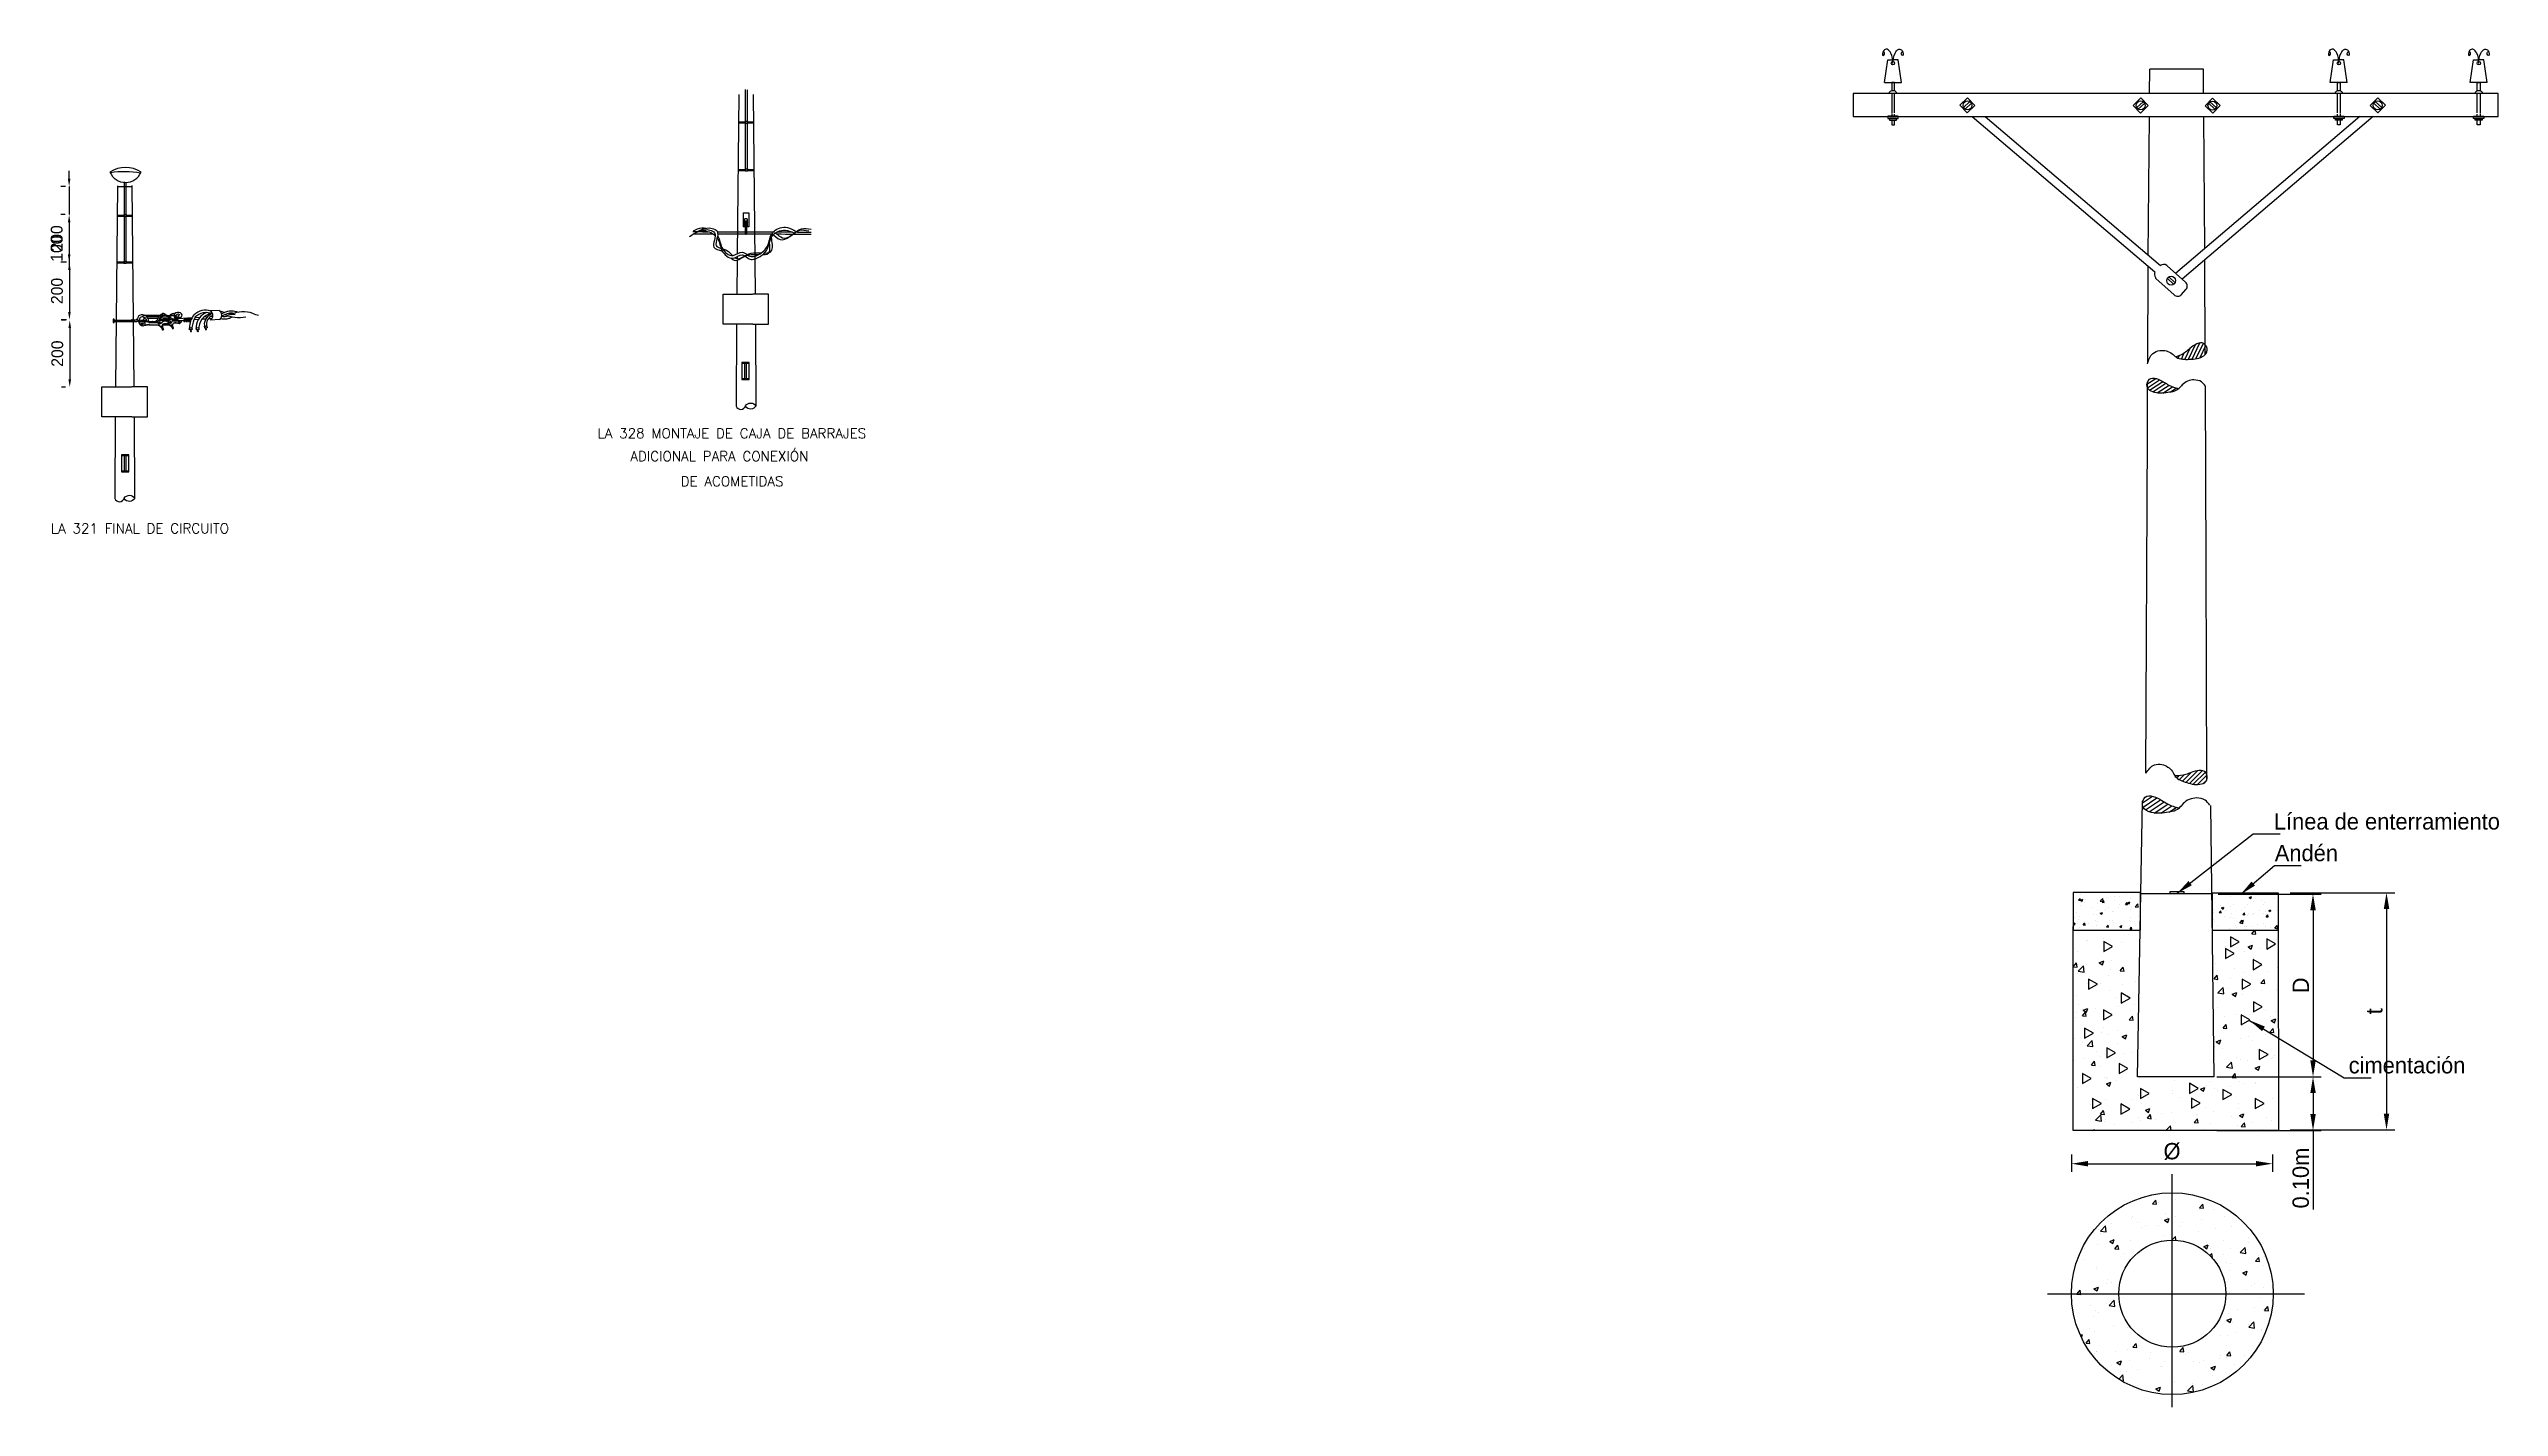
# Model space of a CAD drawing. Header units: millimetres. Extents: x -3588 to 75209, y -3737 to 38254.
# Drawn here: x 44144.9 to 44519.5, y 16375.8 to 16583.5 of the extents above; entities that cross this region are included whole.
import ezdxf

# ---------------------------------------------------------------- set-up
doc = ezdxf.new("R2010")
doc.units = ezdxf.units.MM
doc.linetypes.add('DASHDOTX2', pattern=[50.8, 25.4, -12.7, 0, -12.7])
doc.linetypes.add('HIDDEN', pattern=[9.525, 6.35, -3.175])
doc.layers.add('FORCARTA', color=7, linetype='Continuous')
doc.styles.add('SIMPLEX', font='SIMPLEX.SHX')
doc.dimstyles.new('ISO-25', dxfattribs={"dimtxt": 2.5, "dimasz": 2.5, "dimexe": 1.25, "dimexo": 0.625, "dimtad": 1, "dimtxsty": 'Standard', "dimcen": 2.5, "dimadec": 0, "dimazin": 0, "dimtfac": 1, "dimtmove": 0, "dimatfit": 3, "dimfxl": 1, "dimarcsym": 0})

msp = doc.modelspace()

# ---------------------------------------------------------------- texts
at = {"char_height": 2.5, "attachment_point": 7}
for s, insert in [('{Línea de enterramiento}', (44485.122, 16464.053)), ('{Andén}', (44485.261, 16459.215)), ('{cimentación}', (44496.563, 16426.766))]:
    msp.add_mtext(s, dxfattribs=dict(at, insert=insert))
at = {"layer": 'FORCARTA', "ltscale": 50, "style": 'SIMPLEX'}
for s, p in [('LA 328 MONTAJE DE CAJA DE BARRAJES', (44228.793, 16523.945, -1.823)), ('ADICIONAL PARA CONEXIÓN', (44233.802, 16520.438, -1.823)), ('DE ACOMETIDAS', (44241.496, 16516.594, -1.823)), ('LA 321 FINAL DE CIRCUITO', (44145.198, 16509.393, -1.823))]:
    msp.add_text(s, height=1.50887, dxfattribs=at).set_placement(p)

# ---------------------------------------------------------------- blocks, each defined once
blk = doc.blocks.new('*D1027')
at = {"layer": 'Defpoints', "color": 0, "transparency": 16777216}
for p in [(44148.22, 16550.87), (44148.02, 16542.05), (44148.22, 16542.05)]:
    blk.add_point(p, dxfattribs=at)
at = {"layer": 'FORCARTA', "color": 0, "lineweight": -2, "transparency": 16777216}
for p, q in [((44147.59, 16550.87), (44146.77, 16550.87)), ((44148.02, 16549.67), (44148.02, 16543.25)), ((44147.59, 16542.05), (44146.77, 16542.05))]:
    blk.add_line(p, q, dxfattribs=at)
at = {"layer": 'FORCARTA', "color": 0, "transparency": 16777216}
for points in [[(44147.82, 16549.67), (44148.22, 16549.67), (44148.02, 16550.87)], [(44147.82, 16543.25), (44148.22, 16543.25), (44148.02, 16542.05)]]:
    blk.add_solid(points, dxfattribs=at)
at = {"layer": 'FORCARTA', "color": 0, "transparency": 16777216, "insert": (44146.12, 16546.46), "char_height": 1.8, "attachment_point": 5, "rotation": 90}
blk.add_mtext('{200}', dxfattribs=at)
blk = doc.blocks.new('*D1028')
at = {"layer": 'Defpoints', "color": 0, "transparency": 16777216}
for p in [(44148.07, 16542.01), (44148.07, 16531.75), (44148.07, 16531.75)]:
    blk.add_point(p, dxfattribs=at)
at = {"layer": 'FORCARTA', "color": 0, "lineweight": -2, "transparency": 16777216}
for p, q in [((44147.44, 16542.01), (44146.82, 16542.01)), ((44148.07, 16540.81), (44148.07, 16532.95)), ((44147.44, 16531.75), (44146.82, 16531.75))]:
    blk.add_line(p, q, dxfattribs=at)
at = {"layer": 'FORCARTA', "color": 0, "transparency": 16777216}
for points in [[(44147.87, 16540.81), (44148.27, 16540.81), (44148.07, 16542.01)], [(44147.87, 16532.95), (44148.27, 16532.95), (44148.07, 16531.75)]]:
    blk.add_solid(points, dxfattribs=at)
at = {"layer": 'FORCARTA', "color": 0, "transparency": 16777216, "insert": (44146.17, 16536.88), "char_height": 1.8, "attachment_point": 5, "rotation": 90}
blk.add_mtext('{200}', dxfattribs=at)
blk = doc.blocks.new('*X1022')
at = {"color": 0}
for p, q in [((1454.7, 560.7), (1456.1, 562.1)), ((1454.7, 560.9), (1455.9, 562.1)), ((1454.8, 560.7), (1456.3, 562.2)), ((1454.8, 561.2), (1455.6, 562)), ((1454.9, 560.6), (1456.4, 562.1)), ((1455, 560.5), (1456.6, 562.1)), ((1455.1, 560.5), (1456.7, 562)), ((1455.3, 560.4), (1455.4, 560.5)), ((1455.5, 560.7), (1456.8, 562)), ((1455.6, 560.6), (1456.9, 561.9)), ((1455.7, 560.5), (1457, 561.9)), ((1455.8, 560.5), (1457.2, 561.8)), ((1455.9, 560), (1457.5, 561.6)), ((1456, 560.4), (1457.3, 561.7)), ((1456, 559.9), (1457.7, 561.6)), ((1456.1, 560.3), (1457.4, 561.7)), ((1456.1, 559.8), (1457.8, 561.5)), ((1456.2, 559.8), (1457.9, 561.5)), ((1456.3, 559.7), (1458, 561.4)), ((1456.4, 559.7), (1456.5, 559.7)), ((1456.8, 560), (1458.2, 561.4)), ((1456.9, 559.9), (1458.3, 561.3)), ((1457, 559.9), (1458.4, 561.3)), ((1457.1, 559.8), (1458.5, 561.2)), ((1457.2, 559.7), (1458.6, 561.1)), ((1457.2, 559.3), (1458.9, 561)), ((1457.3, 559.3), (1459, 561)), ((1457.4, 559.7), (1458.8, 561.1)), ((1457.4, 559.2), (1459.1, 560.9)), ((1457.6, 559.2), (1458, 559.6)), ((1457.7, 559.1), (1457.8, 559.3)), ((1458.3, 559.9), (1459.3, 560.9)), ((1458.4, 559.9), (1459.4, 560.8)), ((1458.5, 559.8), (1459.5, 560.8)), ((1458.7, 559.8), (1459.6, 560.7)), ((1458.8, 559.7), (1459.7, 560.7)), ((1458.9, 559.6), (1459.9, 560.6)), ((1459.1, 559.6), (1460, 560.6)), ((1459.8, 560.2), (1460.1, 560.5))]:
    blk.add_line(p, q, dxfattribs=at)
blk = doc.blocks.new('*D1029')
at = {"layer": 'Defpoints', "color": 0, "transparency": 16777216}
for p in [(44148.06, 16562.44), (44147.98, 16558.14), (44147.98, 16558.14)]:
    blk.add_point(p, dxfattribs=at)
at = {"layer": 'FORCARTA', "color": 0, "lineweight": -2, "transparency": 16777216}
for p, q in [((44147.98, 16563.64), (44147.98, 16564.84)), ((44147.44, 16562.44), (44146.73, 16562.44)), ((44147.98, 16562.44), (44147.98, 16558.14)), ((44147.35, 16558.14), (44146.73, 16558.14)), ((44147.98, 16556.94), (44147.98, 16550.14))]:
    blk.add_line(p, q, dxfattribs=at)
at = {"layer": 'FORCARTA', "color": 0, "transparency": 16777216}
for points in [[(44147.78, 16563.64), (44148.18, 16563.64), (44147.98, 16562.44)], [(44147.78, 16556.94), (44148.18, 16556.94), (44147.98, 16558.14)]]:
    blk.add_solid(points, dxfattribs=at)
at = {"layer": 'FORCARTA', "color": 0, "transparency": 16777216, "insert": (44146.08, 16552.94), "char_height": 1.8, "attachment_point": 5, "rotation": 90}
blk.add_mtext('{100}', dxfattribs=at)
blk = doc.blocks.new('*D1030')
at = {"layer": 'Defpoints', "color": 0, "transparency": 16777216}
for p in [(44147.98, 16558.14), (44147.98, 16550.86), (44147.98, 16550.86)]:
    blk.add_point(p, dxfattribs=at)
at = {"layer": 'FORCARTA', "color": 0, "lineweight": -2, "transparency": 16777216}
for p, q in [((44147.35, 16558.14), (44146.73, 16558.14)), ((44147.98, 16556.94), (44147.98, 16552.06)), ((44147.35, 16550.86), (44146.73, 16550.86))]:
    blk.add_line(p, q, dxfattribs=at)
at = {"layer": 'FORCARTA', "color": 0, "transparency": 16777216}
for points in [[(44147.78, 16556.94), (44148.18, 16556.94), (44147.98, 16558.14)], [(44147.78, 16552.06), (44148.18, 16552.06), (44147.98, 16550.86)]]:
    blk.add_solid(points, dxfattribs=at)
at = {"layer": 'FORCARTA', "color": 0, "transparency": 16777216, "insert": (44146.08, 16554.5), "char_height": 1.8, "attachment_point": 5, "rotation": 90}
blk.add_mtext('{200}', dxfattribs=at)
blk = doc.blocks.new('*X1007')
at = {"color": 0}
for p, q in [((326.2, 208.64), (328.42, 210.86)), ((326.87, 208.43), (329.32, 210.88)), ((324.41, 209.51), (324.8, 209.9)), ((324.94, 209.15), (325.85, 210.06)), ((325.54, 208.87), (327.19, 210.52)), ((327.58, 208.26), (329.91, 210.58)), ((328.42, 208.21), (330.21, 210)), ((329.55, 208.46), (330.16, 209.07))]:
    blk.add_line(p, q, dxfattribs=at)
blk = doc.blocks.new('*X1008')
at = {"color": 0}
for p, q in [((348.17, 252.03), (349.5, 252.92)), ((348.25, 251.48), (350.09, 252.71)), ((348.58, 251.1), (350.59, 252.44)), ((349.08, 250.84), (351.06, 252.16)), ((349.74, 250.68), (351.54, 251.87)), ((350.62, 250.66), (352.08, 251.64)), ((351.73, 250.8), (352.7, 251.45))]:
    blk.add_line(p, q, dxfattribs=at)
blk = doc.blocks.new('*X1009')
at = {"color": 0}
for p, q in [((337.59, 165.21), (337.59, 165.21)), ((337.71, 168.54), (337.71, 168.54)), ((338.89, 166.89), (338.89, 166.89)), ((339.06, 166.96), (339.06, 166.96)), ((341.5, 166.33), (341.5, 166.33)), ((341.57, 167.29), (341.57, 167.29)), ((342.72, 165.91), (342.72, 165.91)), ((344.23, 166.66), (344.23, 166.66)), ((345.36, 167.79), (345.36, 167.79)), ((336.9, 162.94), (337.38, 163.51)), ((336.9, 162.94), (337.5, 162.89)), ((336.95, 161.78), (336.95, 161.78)), ((337.5, 162.89), (337.38, 163.51)), ((337.47, 161.88), (337.47, 161.88)), ((337.67, 162.25), (338.45, 163.07)), ((337.67, 162.25), (338.56, 162.12)), ((338.56, 162.12), (338.45, 163.07)), ((338.94, 163.35), (338.94, 163.35)), ((340.85, 163.54), (341.55, 163.81)), ((340.85, 163.54), (341.35, 163.21)), ((341.35, 163.21), (341.55, 163.81)), ((342.28, 161.55), (342.28, 161.55)), ((342.6, 162.58), (342.6, 162.58)), ((342.72, 163.85), (342.72, 163.85)), ((344.07, 162.31), (344.55, 162.89)), ((344.07, 162.31), (344.67, 162.26)), ((344.67, 162.26), (344.55, 162.89)), ((337.34, 158.55), (337.34, 158.55)), ((339.05, 160.44), (339.05, 160.44)), ((340.09, 159.9), (340.09, 159.9)), ((341.09, 160.37), (341.09, 160.37)), ((342.48, 159.25), (342.48, 159.25)), ((343.48, 158.17), (343.48, 158.17)), ((344.39, 160.21), (344.39, 160.21)), ((346.41, 160.73), (346.41, 160.73)), ((337.22, 155.22), (337.22, 155.22)), ((337.46, 155.96), (337.46, 155.96)), ((337.65, 157.17), (337.65, 157.17)), ((338.29, 155.42), (338.77, 155.99)), ((338.29, 155.42), (338.89, 155.36)), ((338.42, 156.29), (339.12, 156.56)), ((338.42, 156.29), (338.92, 155.96)), ((338.89, 155.36), (338.77, 155.99)), ((338.92, 155.96), (339.12, 156.56)), ((340.29, 156.47), (340.29, 156.47)), ((341.47, 153.67), (341.47, 153.67)), ((342.36, 155.92), (342.36, 155.92)), ((343.78, 156.79), (343.78, 156.79)), ((345.46, 154.79), (345.94, 155.36)), ((345.46, 154.79), (346.06, 154.74)), ((345.63, 156.24), (345.63, 156.24)), ((346.06, 154.74), (345.94, 155.36)), ((346.28, 157.12), (346.28, 157.12)), ((337.1, 151.89), (337.1, 151.89)), ((338.35, 151.36), (338.35, 151.36)), ((339, 150.86), (339.78, 151.67)), ((339, 150.86), (339.89, 150.72)), ((339.89, 150.72), (339.78, 151.67)), ((340.46, 150.02), (340.46, 150.02)), ((341.15, 152.85), (341.15, 152.85)), ((342.24, 152.6), (342.24, 152.6)), ((343.65, 153.18), (343.65, 153.18)), ((343.69, 151.13), (343.69, 151.13)), ((344.39, 152.27), (345.09, 152.54)), ((344.39, 152.27), (344.89, 151.93)), ((344.89, 151.93), (345.09, 152.54)), ((336.98, 148.56), (336.98, 148.56)), ((338.52, 148.9), (338.52, 148.9)), ((339.67, 147.9), (340.16, 148.47)), ((339.67, 147.9), (340.27, 147.84)), ((340.27, 147.84), (340.16, 148.47)), ((341.02, 149.23), (341.02, 149.23)), ((341.06, 147.7), (341.06, 147.7)), ((342.11, 149.27), (342.11, 149.27)), ((344.81, 149.73), (344.81, 149.73)), ((345.79, 149.79), (345.79, 149.79)), ((336.86, 145.23), (336.86, 145.23)), ((337.62, 144.51), (337.62, 144.51)), ((338.39, 145.29), (338.39, 145.29)), ((341.7, 146.05), (341.7, 146.05)), ((341.87, 142.61), (341.87, 142.61)), ((341.96, 145.02), (342.66, 145.28)), ((341.96, 145.02), (342.45, 144.68)), ((341.99, 145.94), (341.99, 145.94)), ((342.18, 145.79), (342.18, 145.79)), ((342.45, 144.68), (342.66, 145.28)), ((343.45, 145.51), (343.45, 145.51)), ((345.86, 142.67), (345.86, 142.67)), ((339.55, 141.84), (339.55, 141.84)), ((339.75, 140.94), (339.75, 140.94)), ((340.32, 139.46), (341.1, 140.27)), ((340.32, 139.46), (341.21, 139.32)), ((341.06, 140.37), (341.54, 140.95)), ((341.06, 140.37), (341.66, 140.32)), ((341.21, 139.32), (341.1, 140.27)), ((341.44, 141.01), (341.44, 141.01)), ((341.66, 140.32), (341.54, 140.95)), ((341.75, 139.28), (341.75, 139.28)), ((341.86, 139.6), (341.86, 139.6)), ((343.23, 138.73), (343.23, 138.73)), ((345.09, 140.72), (345.09, 140.72)), ((345.73, 139.06), (345.73, 139.06)), ((336.92, 137.9), (336.92, 137.9)), ((339.79, 137.87), (340.22, 138.03)), ((340.17, 137.87), (340.22, 138.03))]:
    blk.add_line(p, q, dxfattribs=at)
blk = doc.blocks.new('*X1010')
at = {"color": 0}
for p, q in [((363.15, 168.65), (363.15, 168.65)), ((360.25, 165.99), (360.25, 165.99)), ((361.65, 166.34), (361.65, 166.34)), ((363.03, 165.32), (363.03, 165.32)), ((363.63, 165.97), (364.33, 166.24)), ((363.63, 165.97), (364.12, 165.63)), ((364.12, 165.63), (364.33, 166.24)), ((364.15, 166.67), (364.15, 166.67)), ((364.2, 167.95), (364.68, 168.53)), ((364.2, 167.95), (364.8, 167.9)), ((364.8, 167.9), (364.69, 168.52)), ((365.58, 165.76), (365.58, 165.76)), ((367.94, 167.17), (367.94, 167.17)), ((368.22, 166.07), (368.22, 166.07)), ((358.42, 161.06), (358.9, 161.63)), ((358.58, 163.37), (358.58, 163.37)), ((359.02, 161), (358.9, 161.63)), ((359.02, 162.39), (359.02, 162.39)), ((360.98, 161.17), (360.98, 161.17)), ((361.52, 162.72), (361.52, 162.72)), ((362.91, 161.99), (362.91, 161.99)), ((364.41, 164.37), (364.41, 164.37)), ((365.31, 163.22), (365.31, 163.22)), ((366.81, 162.17), (366.81, 162.17)), ((368.1, 162.74), (368.1, 162.74)), ((358.3, 160.88), (358.3, 160.88)), ((358.42, 161.06), (359.02, 161)), ((358.89, 158.78), (358.89, 158.78)), ((359.02, 158.94), (359.8, 159.76)), ((359.02, 158.94), (359.91, 158.81)), ((359.91, 158.81), (359.8, 159.76)), ((360.41, 159.53), (360.41, 159.53)), ((361.19, 158.72), (361.89, 158.99)), ((361.19, 158.72), (361.69, 158.38)), ((361.69, 158.38), (361.89, 158.99)), ((362.68, 159.28), (362.68, 159.28)), ((362.79, 158.66), (362.79, 158.66)), ((363.64, 160.65), (363.64, 160.65)), ((364.8, 157.67), (364.8, 157.67)), ((365.59, 160.43), (366.07, 161)), ((365.59, 160.43), (366.19, 160.38)), ((365.75, 159.31), (365.75, 159.31)), ((366.19, 160.38), (366.07, 161)), ((367.98, 159.41), (367.98, 159.41)), ((358.96, 156.67), (358.96, 156.67)), ((359.81, 153.53), (360.29, 154.11)), ((360.05, 155.33), (360.05, 155.33)), ((360.4, 153.48), (360.29, 154.11)), ((361.65, 155.57), (361.65, 155.57)), ((362.67, 155.33), (362.67, 155.33)), ((366.36, 156.17), (366.36, 156.17)), ((366.99, 155.34), (366.99, 155.34)), ((367.16, 154.69), (367.86, 154.96)), ((367.16, 154.69), (367.66, 154.36)), ((367.66, 154.36), (367.86, 154.96)), ((367.86, 156.08), (367.86, 156.08)), ((358.55, 150.71), (358.55, 150.71)), ((358.76, 151.47), (359.46, 151.73)), ((358.76, 151.47), (359.26, 151.13)), ((359.26, 151.13), (359.46, 151.73)), ((359.7, 150.46), (359.7, 150.46)), ((359.81, 153.53), (360.4, 153.48)), ((362.54, 152), (362.54, 152)), ((363.73, 152.22), (363.73, 152.22)), ((364.38, 151.71), (364.38, 151.71)), ((365.04, 150.23), (365.04, 150.23)), ((366.23, 152.55), (366.23, 152.55)), ((366.98, 152.91), (367.46, 153.48)), ((366.98, 152.91), (367.58, 152.85)), ((367.58, 152.85), (367.46, 153.48)), ((367.74, 152.75), (367.74, 152.75)), ((360.34, 147.55), (361.12, 148.36)), ((360.34, 147.55), (361.23, 147.41)), ((360.95, 148.51), (360.95, 148.51)), ((361.1, 148.28), (361.1, 148.28)), ((361.23, 147.41), (361.12, 148.36)), ((361.19, 146.01), (361.67, 146.59)), ((361.78, 146), (361.67, 146.59)), ((361.81, 149.11), (361.81, 149.11)), ((362.42, 148.67), (362.42, 148.67)), ((363.6, 148.61), (363.6, 148.61)), ((364.73, 147.44), (365.43, 147.71)), ((364.73, 147.44), (365.23, 147.1)), ((365.23, 147.1), (365.43, 147.71)), ((366.78, 149.51), (366.78, 149.51)), ((367.15, 148.89), (367.15, 148.89)), ((367.39, 149.11), (367.39, 149.11)), ((367.62, 149.42), (367.62, 149.42)), ((361.19, 146.01), (361.37, 146)), ((367.5, 146.09), (367.5, 146.09))]:
    blk.add_line(p, q, dxfattribs=at)
blk = doc.blocks.new('*X1011')
at = {"color": 0}
for p, q in [((346.92, 143.25), (346.92, 143.25)), ((347.03, 145.83), (347.03, 145.83)), ((348.37, 143), (348.37, 143)), ((352.12, 144), (352.12, 144)), ((352.15, 143.5), (352.15, 143.5)), ((352.37, 145.6), (352.37, 145.6)), ((353.1, 143.01), (353.1, 143.01)), ((356.33, 144.21), (357.03, 144.48)), ((356.33, 144.21), (356.82, 143.88)), ((356.82, 143.88), (357.03, 144.48)), ((357.25, 144.7), (357.25, 144.7)), ((357.71, 145.37), (357.71, 145.37)), ((358.47, 144.33), (358.47, 144.33)), ((358.94, 144.01), (358.94, 144.01)), ((360.97, 144.66), (360.97, 144.66)), ((361.37, 146), (361.79, 145.96)), ((361.79, 145.96), (361.78, 146)), ((362.3, 145.34), (362.3, 145.34)), ((363.05, 145.15), (363.05, 145.15)), ((364.76, 145.16), (364.76, 145.16)), ((364.77, 145.01), (364.77, 145.01)), ((367.37, 142.76), (367.37, 142.76)), ((346.8, 139.92), (346.8, 139.92)), ((347.2, 139.37), (347.2, 139.37)), ((347.27, 142.01), (347.27, 142.01)), ((347.92, 140.99), (348.62, 141.26)), ((347.92, 140.99), (348.42, 140.65)), ((348.24, 139.75), (348.72, 140.32)), ((348.24, 139.75), (348.83, 139.69)), ((348.42, 140.65), (348.62, 141.26)), ((348.83, 139.69), (348.72, 140.32)), ((349.52, 139.56), (349.52, 139.56)), ((350.43, 140.49), (350.43, 140.49)), ((351.99, 140.67), (351.99, 140.67)), ((352.53, 139.15), (352.53, 139.15)), ((355.41, 139.12), (355.89, 139.69)), ((355.41, 139.12), (356.01, 139.07)), ((355.76, 140.26), (355.76, 140.26)), ((355.84, 140.39), (355.84, 140.39)), ((356.01, 139.07), (355.89, 139.69)), ((357.13, 141.37), (357.13, 141.37)), ((357.87, 138.92), (357.87, 138.92)), ((358.34, 140.72), (358.34, 140.72)), ((361.1, 140.04), (361.1, 140.04)), ((362.06, 138.68), (362.06, 138.68)), ((362.13, 141.22), (362.13, 141.22)), ((362.18, 142.01), (362.18, 142.01)), ((362.3, 140.19), (363, 140.46)), ((362.3, 140.19), (362.79, 139.85)), ((362.58, 138.49), (363.06, 139.07)), ((362.79, 139.85), (363, 140.46)), ((363.18, 138.44), (363.06, 139.06)), ((363.21, 138.7), (363.21, 138.7)), ((364.35, 139.04), (364.35, 139.04)), ((366.44, 139.81), (366.44, 139.81)), ((367.25, 139.43), (367.25, 139.43)), ((351.05, 137.87), (351.77, 138.62)), ((351.86, 137.87), (351.77, 138.62)), ((357.01, 138.04), (357.01, 138.04)), ((358.52, 138.04), (358.52, 138.04)), ((362.58, 138.49), (363.18, 138.44)), ((365.81, 138.1), (365.81, 138.1)), ((368.32, 138.43), (368.32, 138.43))]:
    blk.add_line(p, q, dxfattribs=at)
blk = doc.blocks.new('*X1012')
at = {"color": 0}
for p, q in [((349.62, 132.22), (350.1, 132.8)), ((349.62, 132.22), (350.22, 132.17)), ((350.22, 132.17), (350.1, 132.8)), ((350.58, 132.5), (350.58, 132.5)), ((353.08, 132.83), (353.08, 132.83)), ((356.76, 131.39), (356.76, 131.39)), ((356.8, 131.6), (357.28, 132.17)), ((356.8, 131.6), (357.39, 131.54)), ((357.39, 131.54), (357.28, 132.17)), ((358.91, 131.35), (358.91, 131.35)), ((341.41, 128.34), (341.41, 128.34)), ((341.63, 127.73), (341.63, 127.73)), ((341.65, 128.07), (342.43, 128.88)), ((341.65, 128.07), (342.54, 127.93)), ((342.54, 127.93), (342.43, 128.88)), ((343.26, 129.18), (343.26, 129.18)), ((346.44, 129.93), (346.44, 129.93)), ((346.49, 130.3), (346.49, 130.3)), ((347.24, 129.34), (347.24, 129.34)), ((347.95, 128.56), (347.95, 128.56)), ((348.6, 128.95), (348.6, 128.95)), ((350.45, 128.89), (350.45, 128.89)), ((351.46, 129.71), (352.16, 129.98)), ((351.46, 129.71), (351.96, 129.38)), ((351.63, 130.68), (351.63, 130.68)), ((351.83, 130.07), (351.83, 130.07)), ((351.96, 129.38), (352.16, 129.98)), ((353.07, 130.35), (353.07, 130.35)), ((353.94, 128.73), (353.94, 128.73)), ((354.24, 129.39), (354.24, 129.39)), ((356.64, 128.06), (356.64, 128.06)), ((357.16, 129.85), (357.16, 129.85)), ((359.27, 128.5), (359.27, 128.5)), ((360.55, 130.22), (360.55, 130.22)), ((361.69, 128.7), (361.69, 128.7)), ((362.5, 129.62), (362.5, 129.62)), ((339, 123.78), (339, 123.78)), ((339.16, 125.44), (339.16, 125.44)), ((341.26, 125.96), (341.26, 125.96)), ((343.06, 126.49), (343.76, 126.76)), ((343.06, 126.49), (343.56, 126.15)), ((343.56, 126.15), (343.76, 126.75)), ((343.84, 125.33), (344.32, 125.9)), ((343.84, 125.33), (344.44, 125.28)), ((344.44, 125.28), (344.32, 125.9)), ((344.5, 125.21), (344.5, 125.21)), ((345.31, 124.61), (345.31, 124.61)), ((346.31, 126.6), (346.31, 126.6)), ((351.51, 127.35), (351.51, 127.35)), ((352.58, 126.68), (353.1, 127.22)), ((353.17, 126.66), (353.1, 127.22)), ((357.43, 125.69), (358.13, 125.95)), ((357.43, 125.69), (357.93, 125.35)), ((357.92, 126.27), (357.92, 126.27)), ((357.93, 125.35), (358.13, 125.95)), ((358.38, 124.31), (358.66, 124.65)), ((358.49, 125.38), (358.49, 125.38)), ((358.78, 124.02), (358.66, 124.65)), ((358.66, 124.03), (358.78, 124.02)), ((360.42, 126.6), (360.42, 126.6)), ((360.51, 124.54), (360.51, 124.54)), ((361.57, 125.37), (361.57, 125.37)), ((362.99, 124.76), (363.77, 125.57)), ((362.99, 124.76), (363.88, 124.62)), ((363.88, 124.62), (363.77, 125.57)), ((364.21, 127.1), (364.21, 127.1)), ((364.32, 126.38), (364.32, 126.38)), ((365.36, 123.45), (365.84, 124.02)), ((365.95, 123.39), (365.84, 124.02)), ((365.85, 124.31), (365.85, 124.31)), ((366.72, 124.19), (366.72, 124.19)), ((341, 122.38), (341, 122.38)), ((341.14, 122.63), (341.14, 122.63)), ((342.55, 120.1), (342.55, 120.1)), ((342.68, 120.67), (342.68, 120.67)), ((343.39, 120.18), (343.39, 120.18)), ((360.89, 123.18), (360.89, 123.18)), ((361.45, 122.04), (361.45, 122.04)), ((361.58, 123.16), (361.58, 123.16)), ((363.4, 121.66), (364.1, 121.93)), ((363.4, 121.66), (363.9, 121.32)), ((363.9, 121.32), (364.1, 121.93)), ((365.27, 120.04), (365.27, 120.04)), ((365.36, 123.45), (365.95, 123.39)), ((366.64, 122.79), (366.64, 122.79)), ((367.77, 120.37), (367.77, 120.37)), ((337.56, 119.18), (337.56, 119.18)), ((338.05, 118.43), (338.53, 119.01)), ((338.05, 118.43), (338.65, 118.38)), ((338.65, 118.38), (338.53, 119.01)), ((339.32, 118.99), (339.32, 118.99)), ((340.05, 116.72), (340.05, 116.72)), ((340.62, 119.23), (341.33, 119.5)), ((340.62, 119.23), (341.12, 118.9)), ((341.02, 119.31), (341.02, 119.31)), ((341.12, 118.9), (341.33, 119.5)), ((342.56, 117.05), (342.56, 117.05)), ((342.98, 116.67), (343.75, 117.48)), ((342.98, 116.67), (343.86, 116.53)), ((343.86, 116.53), (343.75, 117.48)), ((361.33, 118.71), (361.33, 118.71)), ((363.9, 119.2), (363.9, 119.2)), ((364.71, 119.68), (364.71, 119.68)), ((365.14, 116.43), (365.14, 116.43)), ((366.01, 117.86), (366.01, 117.86)), ((366.52, 119.46), (366.52, 119.46)), ((366.74, 115.92), (367.22, 116.5)), ((367.34, 115.87), (367.22, 116.5)), ((339.93, 113.11), (339.93, 113.11)), ((340.56, 115.02), (340.56, 115.02)), ((340.78, 112.65), (340.78, 112.65)), ((340.9, 115.98), (340.9, 115.98)), ((341.38, 115.68), (341.38, 115.68)), ((343.71, 113.61), (343.71, 113.61)), ((345.83, 113.29), (345.83, 113.29)), ((358.46, 112.72), (358.46, 112.72)), ((360.97, 114.41), (361.67, 114.68)), ((360.97, 114.41), (361.46, 114.07)), ((361.21, 115.38), (361.21, 115.38)), ((361.46, 114.07), (361.67, 114.68)), ((361.91, 114.12), (361.91, 114.12)), ((362.51, 112.49), (362.51, 112.49)), ((362.64, 116.1), (362.64, 116.1)), ((364.3, 113.72), (364.3, 113.72)), ((364.32, 113.36), (365.1, 114.17)), ((364.32, 113.36), (365.21, 113.22)), ((365.21, 113.22), (365.1, 114.17)), ((366.28, 112.8), (366.28, 112.8)), ((366.3, 112.98), (366.3, 112.98)), ((366.4, 116.13), (366.4, 116.13)), ((366.74, 115.92), (367.34, 115.87)), ((367.25, 113.89), (367.25, 113.89)), ((338.57, 112.13), (338.89, 112.25)), ((338.73, 111.78), (338.89, 112.25)), ((339.44, 110.91), (339.92, 111.49)), ((339.44, 110.91), (340.04, 110.86)), ((340.04, 110.86), (339.92, 111.49)), ((340.66, 109.32), (340.66, 109.32)), ((340.97, 109.71), (340.97, 109.71)), ((341.08, 109.66), (341.08, 109.66)), ((343.95, 109.69), (343.95, 109.69)), ((345.71, 109.96), (345.71, 109.96)), ((346.61, 110.29), (347.09, 110.86)), ((346.61, 110.29), (347.21, 110.23)), ((346.8, 110.71), (346.8, 110.71)), ((347.21, 110.23), (347.09, 110.86)), ((347.4, 110.5), (347.4, 110.5)), ((349.29, 109.46), (349.29, 109.46)), ((353.79, 109.66), (354.27, 110.23)), ((353.79, 109.66), (354.38, 109.61)), ((354.38, 109.61), (354.27, 110.23)), ((354.63, 109.23), (354.63, 109.23)), ((355.03, 109.52), (355.03, 109.52)), ((359.97, 109.01), (359.97, 109.01)), ((360, 112.16), (360, 112.16)), ((360.86, 110.52), (360.86, 110.52)), ((360.96, 109.03), (361.44, 109.6)), ((360.96, 109.03), (361.56, 108.98)), ((360.96, 108.72), (360.96, 108.72)), ((361.09, 112.05), (361.09, 112.05)), ((361.56, 108.98), (361.44, 109.6)), ((363.66, 109.04), (363.66, 109.04)), ((343.36, 107.52), (343.36, 107.52)), ((344.16, 107.96), (344.86, 108.23)), ((344.16, 107.96), (344.66, 107.62)), ((344.44, 105.41), (345.08, 106.08)), ((344.66, 107.62), (344.86, 108.23)), ((344.77, 106.55), (344.77, 106.55)), ((344.79, 105.2), (345.19, 105.13)), ((345.19, 105.13), (345.08, 106.08)), ((345.58, 106.63), (345.58, 106.63)), ((346.06, 108.34), (346.06, 108.34)), ((347.27, 106.88), (347.27, 106.88)), ((349.2, 108.52), (349.2, 108.52)), ((350.78, 107.38), (350.78, 107.38)), ((351.06, 107.38), (351.06, 107.38)), ((351.4, 108.12), (351.4, 108.12)), ((353.01, 105.02), (353.01, 105.02)), ((355.91, 108.08), (355.91, 108.08)), ((356.74, 107.89), (356.74, 107.89)), ((357.37, 108.21), (357.37, 108.21)), ((358.53, 107.16), (359.23, 107.42)), ((358.53, 107.16), (359.03, 106.82)), ((358.85, 106.02), (358.85, 106.02)), ((359.03, 106.82), (359.23, 107.42)), ((359.88, 108.54), (359.88, 108.54)), ((362.08, 107.67), (362.08, 107.67)), ((347.3, 104.38), (347.3, 104.38)), ((350.13, 103.93), (350.83, 104.2)), ((350.13, 103.93), (350.63, 103.6)), ((350.63, 103.6), (350.83, 104.2)), ((350.66, 104.05), (350.66, 104.05)), ((352.64, 104.15), (352.64, 104.15)), ((354.74, 104.27), (354.74, 104.27)), ((354.97, 103.62), (355.75, 104.43)), ((354.97, 103.62), (355.86, 103.48)), ((355.86, 103.48), (355.75, 104.43)), ((355.79, 104.76), (355.79, 104.76)), ((357.25, 104.6), (357.25, 104.6))]:
    blk.add_line(p, q, dxfattribs=at)
blk = doc.blocks.new('*D1018')
at = {"color": 0, "lineweight": -2, "transparency": 16777216}
for p, q in [((44454.19, 16414.41), (44454.19, 16411.74)), ((44484.91, 16414.41), (44484.91, 16411.74)), ((44456.69, 16412.99), (44482.41, 16412.99))]:
    blk.add_line(p, q, dxfattribs=at)
at = {"color": 0, "transparency": 16777216}
for points in [[(44456.69, 16413.4), (44456.69, 16412.57), (44454.19, 16412.99)], [(44482.41, 16413.4), (44482.41, 16412.57), (44484.91, 16412.99)]]:
    blk.add_solid(points, dxfattribs=at)
at = {"layer": 'Defpoints', "color": 0, "transparency": 16777216}
for p in [(44454.19, 16415.03), (44484.91, 16415.03), (44484.91, 16412.99)]:
    blk.add_point(p, dxfattribs=at)
at = {"color": 0, "transparency": 16777216, "insert": (44469.55, 16414.86), "char_height": 2.5, "attachment_point": 5}
blk.add_mtext('{%%c}', dxfattribs=at)
blk = doc.blocks.new('*D1019')
at = {"color": 0, "lineweight": -2, "transparency": 16777216}
for p, q in [((44476.61, 16454.23), (44492.36, 16454.23)), ((44491.11, 16451.73), (44491.11, 16428.79)), ((44476.61, 16426.29), (44492.36, 16426.29))]:
    blk.add_line(p, q, dxfattribs=at)
at = {"color": 0, "transparency": 16777216}
for points in [[(44490.69, 16451.73), (44491.53, 16451.73), (44491.11, 16454.23)], [(44490.69, 16428.79), (44491.53, 16428.79), (44491.11, 16426.29)]]:
    blk.add_solid(points, dxfattribs=at)
at = {"layer": 'Defpoints', "color": 0, "transparency": 16777216}
for p in [(44475.98, 16454.23), (44475.98, 16426.29), (44491.11, 16426.29)]:
    blk.add_point(p, dxfattribs=at)
at = {"color": 0, "transparency": 16777216, "insert": (44489.24, 16440.26), "char_height": 2.5, "attachment_point": 5, "rotation": 90}
blk.add_mtext('{D}', dxfattribs=at)
blk = doc.blocks.new('*D1020')
at = {"color": 0, "lineweight": -2, "transparency": 16777216}
for p, q in [((44487.63, 16454.44), (44503.6, 16454.44)), ((44502.35, 16451.94), (44502.35, 16420.66)), ((44487.63, 16418.16), (44503.6, 16418.16))]:
    blk.add_line(p, q, dxfattribs=at)
at = {"color": 0, "transparency": 16777216}
for points in [[(44501.93, 16451.94), (44502.77, 16451.94), (44502.35, 16454.44)], [(44501.93, 16420.66), (44502.77, 16420.66), (44502.35, 16418.16)]]:
    blk.add_solid(points, dxfattribs=at)
at = {"layer": 'Defpoints', "color": 0, "transparency": 16777216}
for p in [(44487, 16454.44), (44487, 16418.16), (44502.35, 16418.16)]:
    blk.add_point(p, dxfattribs=at)
at = {"color": 0, "transparency": 16777216, "insert": (44500.48, 16436.3), "char_height": 2.5, "attachment_point": 5, "rotation": 90}
blk.add_mtext('{t}', dxfattribs=at)
blk = doc.blocks.new('*X1016')
at = {"color": 0}
for p, q in [((336.91, 178.36), (336.91, 178.36)), ((337.01, 176.73), (337.01, 176.73)), ((337.71, 177.67), (337.95, 177.96)), ((337.71, 177.67), (338.01, 177.64)), ((338.01, 177.64), (337.95, 177.96)), ((337.98, 176.84), (337.98, 176.84)), ((338.03, 177.7), (338.38, 177.83)), ((338.03, 177.7), (338.28, 177.53)), ((338.04, 178.5), (338.04, 178.5)), ((338.11, 177.26), (338.11, 177.26)), ((338.28, 177.53), (338.38, 177.83)), ((338.63, 177.29), (338.63, 177.29)), ((338.75, 177.71), (338.75, 177.71)), ((339.68, 176.62), (339.68, 176.62)), ((339.83, 178.86), (339.83, 178.86)), ((340.58, 177.21), (340.58, 177.21)), ((340.59, 176.16), (340.59, 176.16)), ((341.02, 177.52), (341.41, 177.93)), ((341.02, 177.52), (341.46, 177.45)), ((341.03, 177.76), (341.03, 177.76)), ((341.3, 177.36), (341.54, 177.64)), ((341.3, 177.36), (341.6, 177.33)), ((341.3, 177.18), (341.3, 177.18)), ((341.46, 177.45), (341.41, 177.93)), ((341.6, 177.33), (341.54, 177.64)), ((341.84, 176.32), (341.84, 176.32)), ((341.91, 178.13), (341.91, 178.13)), ((342.35, 176.51), (342.35, 176.51)), ((343.15, 177.56), (343.15, 177.56)), ((343.16, 178.3), (343.16, 178.3)), ((343.74, 176.57), (343.74, 176.57)), ((343.94, 178.26), (343.94, 178.26)), ((343.97, 177.07), (343.97, 177.07)), ((344.88, 177.04), (345.12, 177.33)), ((344.88, 177.04), (345.18, 177.02)), ((345.02, 176.4), (345.02, 176.4)), ((345.05, 178.54), (345.05, 178.54)), ((345.18, 177.01), (345.13, 177.33)), ((345.22, 177.3), (345.57, 177.43)), ((345.22, 177.3), (345.47, 177.13)), ((345.47, 177.13), (345.57, 177.43)), ((345.61, 176.22), (345.61, 176.22)), ((345.67, 177.88), (345.67, 177.88)), ((345.85, 176.51), (345.85, 176.51)), ((346.36, 176.69), (346.75, 177.1)), ((346.36, 176.69), (346.8, 176.63)), ((346.64, 176.96), (346.64, 176.96)), ((346.8, 176.62), (346.75, 177.1)), ((346.86, 178.76), (346.86, 178.76)), ((346.89, 176.99), (346.89, 176.99)), ((358.18, 176.68), (358.18, 176.68)), ((358.41, 176.33), (358.41, 176.33)), ((358.47, 177.99), (358.47, 177.99)), ((359.44, 176.84), (359.44, 176.84)), ((359.5, 178.65), (359.5, 178.65)), ((359.59, 176.5), (359.94, 176.63)), ((359.59, 176.5), (359.84, 176.33)), ((359.84, 176.33), (359.94, 176.63)), ((359.98, 176.39), (359.98, 176.39)), ((360.93, 176.65), (360.93, 176.65)), ((360.99, 178.31), (360.99, 178.31)), ((361.33, 177.09), (361.33, 177.09)), ((362.65, 176.28), (362.65, 176.28)), ((363.14, 176.53), (363.14, 176.53)), ((363.53, 177.02), (363.53, 177.02)), ((363.59, 178.69), (363.59, 178.69)), ((363.79, 178.11), (364.14, 178.24)), ((363.79, 178.11), (364.04, 177.94)), ((364.04, 177.94), (364.14, 178.24)), ((364.49, 177.51), (364.49, 177.51)), ((365.32, 176.17), (365.32, 176.17)), ((365.74, 177.67), (365.74, 177.67)), ((366.06, 177.03), (366.06, 177.03)), ((366.1, 177.37), (366.1, 177.37)), ((366.29, 178.72), (366.29, 178.72)), ((366.78, 176.1), (367.13, 176.23)), ((366.78, 176.1), (367.02, 175.93)), ((367.02, 175.93), (367.13, 176.23)), ((367.63, 177.92), (367.63, 177.92)), ((336.86, 174.09), (337.17, 174.21)), ((336.86, 174.04), (337.07, 173.9)), ((337.07, 173.9), (337.17, 174.21)), ((337.1, 175.01), (337.1, 175.01)), ((337.43, 175.74), (337.43, 175.74)), ((337.63, 174.75), (337.63, 174.75)), ((337.86, 173.51), (337.86, 173.51)), ((337.92, 175.17), (337.92, 175.17)), ((338.4, 173.91), (338.65, 174.2)), ((338.4, 173.91), (338.7, 173.88)), ((338.7, 173.88), (338.65, 174.19)), ((339.27, 174.19), (339.27, 174.19)), ((340.02, 175.51), (340.02, 175.51)), ((340.3, 174.64), (340.3, 174.64)), ((340.46, 173.88), (340.46, 173.88)), ((340.52, 175.55), (340.52, 175.55)), ((340.53, 174.35), (340.53, 174.35)), ((341.02, 175.68), (341.37, 175.82)), ((341.02, 175.68), (341.27, 175.52)), ((341.27, 175.52), (341.37, 175.82)), ((341.99, 173.59), (342.23, 173.88)), ((341.99, 173.59), (342.29, 173.57)), ((342.29, 173.57), (342.23, 173.88)), ((342.42, 174.6), (342.42, 174.6)), ((342.94, 176.01), (342.94, 176.01)), ((342.97, 174.53), (342.97, 174.53)), ((343.03, 174.23), (343.03, 174.23)), ((343.09, 175.9), (343.09, 175.9)), ((344, 173.67), (344.35, 173.81)), ((344, 173.67), (344.25, 173.5)), ((344.25, 173.5), (344.35, 173.81)), ((345.51, 173.21), (345.51, 173.21)), ((345.55, 174.55), (345.55, 174.55)), ((345.58, 175.02), (345.58, 175.02)), ((345.58, 173.28), (345.82, 173.57)), ((345.58, 173.28), (345.88, 173.25)), ((345.64, 174.41), (345.64, 174.41)), ((345.65, 173.53), (345.65, 173.53)), ((345.88, 173.25), (345.82, 173.57)), ((346.83, 175.18), (346.83, 175.18)), ((358.12, 174.87), (358.12, 174.87)), ((358.34, 174.66), (358.34, 174.66)), ((358.37, 175.83), (358.37, 175.83)), ((358.51, 174.43), (358.51, 174.43)), ((358.7, 173.15), (358.7, 173.15)), ((358.99, 173.85), (358.99, 173.85)), ((359.23, 175.79), (359.47, 176.07)), ((359.23, 175.79), (359.53, 175.76)), ((359.53, 175.76), (359.47, 176.07)), ((360.01, 175.12), (360.01, 175.12)), ((360.23, 176.03), (360.23, 176.03)), ((360.81, 173.32), (360.81, 173.32)), ((360.87, 174.98), (360.87, 174.98)), ((361.04, 175.72), (361.04, 175.72)), ((361.42, 174.93), (361.42, 174.93)), ((361.66, 173.74), (361.66, 173.74)), ((361.86, 173.56), (361.86, 173.56)), ((362.36, 174.21), (362.75, 174.62)), ((362.36, 174.21), (362.81, 174.14)), ((362.57, 174.48), (362.92, 174.62)), ((362.57, 174.48), (362.82, 174.32)), ((362.81, 174.14), (362.75, 174.62)), ((362.82, 175.47), (363.06, 175.76)), ((362.82, 175.47), (363.11, 175.45)), ((362.82, 174.32), (362.92, 174.62)), ((363.11, 175.45), (363.06, 175.76)), ((363.11, 173.73), (363.11, 173.73)), ((363.17, 175.53), (363.17, 175.53)), ((363.33, 173.18), (363.33, 173.18)), ((363.41, 173.69), (363.41, 173.69)), ((363.47, 175.36), (363.47, 175.36)), ((363.7, 175.61), (363.7, 175.61)), ((364.32, 173.62), (364.32, 173.62)), ((364.34, 175.43), (364.34, 175.43)), ((364.42, 175.7), (364.42, 175.7)), ((365, 173.98), (365, 173.98)), ((365.97, 174.05), (365.97, 174.05)), ((366.03, 175.71), (366.03, 175.71)), ((366.25, 173.68), (366.25, 173.68)), ((366.32, 175.95), (366.32, 175.95)), ((366.37, 175.49), (366.37, 175.49)), ((366.4, 175.16), (366.64, 175.45)), ((366.4, 175.16), (366.7, 175.13)), ((366.7, 175.13), (366.64, 175.45)), ((366.99, 173.51), (366.99, 173.51)), ((367.26, 175.93), (367.26, 175.93)), ((367.7, 173.38), (368.09, 173.79)), ((367.7, 173.38), (368.15, 173.31)), ((367.99, 176.05), (367.99, 176.05)), ((368.15, 173.31), (368.09, 173.79)), ((368.16, 174.39), (368.16, 174.39))]:
    blk.add_line(p, q, dxfattribs=at)
blk = doc.blocks.new('*D1021')
at = {"color": 0, "lineweight": -2, "transparency": 16777216}
for p, q in [((44476.41, 16426.29), (44492.36, 16426.29)), ((44491.11, 16423.79), (44491.11, 16420.58)), ((44476.41, 16418.08), (44492.36, 16418.08)), ((44491.11, 16418.08), (44491.11, 16406))]:
    blk.add_line(p, q, dxfattribs=at)
at = {"color": 0, "transparency": 16777216}
for points in [[(44490.7, 16423.79), (44491.53, 16423.79), (44491.11, 16426.29)], [(44490.7, 16420.58), (44491.53, 16420.58), (44491.11, 16418.08)]]:
    blk.add_solid(points, dxfattribs=at)
at = {"layer": 'Defpoints', "color": 0, "transparency": 16777216}
for p in [(44475.79, 16426.29), (44475.79, 16418.08), (44491.11, 16418.08)]:
    blk.add_point(p, dxfattribs=at)
at = {"color": 0, "transparency": 16777216, "insert": (44489.24, 16410.79), "char_height": 2.5, "attachment_point": 5, "rotation": 90}
blk.add_mtext('{0.10m}', dxfattribs=at)

# ---------------------------------------------------------------- dimensions: what is measured, and where the dimension line sits
for base, p1, p2, text, picture, middle in [((44491.111, 16426.291), (44475.98, 16454.233), (44475.98, 16426.291), '{D}', '*D1019', (44489.236, 16440.262)), ((44502.351, 16418.155), (44487.004, 16454.436), (44487.004, 16418.155), '{t}', '*D1020', (44500.476, 16436.295)), ((44491.113, 16418.08), (44475.788, 16426.29), (44475.788, 16418.08), '{0.10m}', '*D1021', (44489.238, 16410.788))]:
    dim = msp.add_linear_dim(base=base, p1=p1, p2=p2, angle=90, text=text, dimstyle='ISO-25')
    dim.commit()
    dim.dimension.update_dxf_attribs({"geometry": picture, "text_midpoint": middle})
dim = msp.add_linear_dim(base=(44484.911, 16412.986), p1=(44454.189, 16415.033), p2=(44484.911, 16415.033), text='{%%c}', dimstyle='ISO-25')
dim.commit()
dim.dimension.update_dxf_attribs({"geometry": '*D1018', "text_midpoint": (44469.55, 16414.861)})
at = {"layer": 'FORCARTA'}
for base, p1, p2, text, picture, middle in [((44147.978, 16558.139), (44148.064, 16562.443), (44147.978, 16558.139), '{100}', '*D1029', (44146.078, 16552.939)), ((44147.978, 16550.862), (44147.978, 16558.139), (44147.978, 16550.862), '{200}', '*D1030', (44146.078, 16554.501)), ((44148.021, 16542.055), (44148.216, 16550.868), (44148.216, 16542.055), '{200}', '*D1027', (44146.121, 16546.461)), ((44148.067, 16531.752), (44148.067, 16542.011), (44148.067, 16531.752), '{200}', '*D1028', (44146.167, 16536.882))]:
    dim = msp.add_linear_dim(base=base, p1=p1, p2=p2, angle=90, text=text, dimstyle='ISO-25', override={"dimtxt": 1.8, "dimasz": 1.2, "dimgap": 1, "dimcen": 1}, dxfattribs=at)
    dim.commit()
    dim.dimension.update_dxf_attribs({"geometry": picture, "text_midpoint": middle})

# ---------------------------------------------------------------- linework, layer by layer
at = {"linetype": 'HIDDEN', "ltscale": 6}
msp.add_line((44464.794, 16454.337), (44475.47, 16454.337), dxfattribs=at)
for p, q in [((44454.425, 16418.047), (44454.425, 16449.271)), ((44485.906, 16418.047), (44485.839, 16449.271)), ((44485.906, 16418.047), (44454.425, 16418.047))]:
    msp.add_line(p, q)
at = {"linetype": 'DASHDOTX2', "ltscale": 7}
for p, q in [((44469.592, 16375.779), (44469.592, 16411.396)), ((44450.528, 16393.111), (44489.8, 16393.111))]:
    msp.add_line(p, q, dxfattribs=at)
msp.add_lwpolyline([(44475.43, 16467.767), (44475.93, 16426.271), (44464.266, 16426.271)])
for points in [[(44454.407, 16454.469), (44454.407, 16448.689), (44464.72, 16448.689), (44464.72, 16454.469)], [(44469.221, 16454.57), (44469.221, 16454.314), (44471.415, 16454.314), (44471.415, 16454.57)], [(44475.663, 16454.344), (44475.663, 16448.689), (44485.851, 16448.689), (44485.851, 16454.344)], [(44479.841, 16446.927), (44478.509, 16447.696), (44478.509, 16446.157)], [(44485.394, 16446.594), (44484.061, 16447.363), (44484.061, 16445.824)], [(44460.463, 16446.205), (44459.13, 16446.975), (44459.13, 16445.436)], [(44479.064, 16445.151), (44477.731, 16445.921), (44477.731, 16444.382)], [(44483.284, 16443.432), (44481.951, 16444.201), (44481.951, 16442.662)], [(44458.131, 16440.436), (44456.798, 16441.205), (44456.798, 16439.667)], [(44481.618, 16440.436), (44480.285, 16441.205), (44480.285, 16439.667)], [(44460.408, 16435.776), (44459.075, 16436.546), (44459.075, 16435.007)], [(44463.128, 16438.328), (44461.796, 16439.097), (44461.796, 16437.559)], [(44483.339, 16436.997), (44482.007, 16437.766), (44482.007, 16436.227)], [(44457.52, 16432.947), (44456.188, 16433.716), (44456.188, 16432.178)], [(44481.451, 16435), (44480.119, 16435.769), (44480.119, 16434.23)], [(44460.907, 16429.951), (44459.575, 16430.721), (44459.575, 16429.182)], [(44484.228, 16429.674), (44482.895, 16430.443), (44482.895, 16428.905)], [(44457.187, 16426.013), (44455.855, 16426.782), (44455.855, 16425.243)], [(44462.795, 16427.566), (44461.463, 16428.335), (44461.463, 16426.797)], [(44473.567, 16424.515), (44472.234, 16425.284), (44472.234, 16423.745)], [(44458.742, 16422.185), (44457.409, 16422.954), (44457.409, 16421.415)], [(44463.073, 16421.353), (44461.74, 16422.122), (44461.74, 16420.583)], [(44466.071, 16423.738), (44464.738, 16424.508), (44464.738, 16422.969)], [(44473.845, 16422.24), (44472.512, 16423.01), (44472.512, 16421.471)], [(44478.675, 16423.572), (44477.343, 16424.341), (44477.343, 16422.802)], [(44483.617, 16422.185), (44482.284, 16422.954), (44482.284, 16421.415)]]:
    msp.add_lwpolyline(points, close=True)
for radius in [15.428, 8.19]:
    msp.add_circle((44469.592, 16393.111), radius)
at = {"layer": 'FORCARTA'}
for p, q in [((44425.592, 16578.371), (44426.099, 16581.82)), ((44426.099, 16581.82), (44426.872, 16581.82)), ((44427.686, 16581.82), (44426.914, 16581.82)), ((44428.194, 16578.371), (44427.686, 16581.82)), ((44466.116, 16576.658), (44466.147, 16580.375)), ((44474.36, 16580.375), (44466.147, 16580.375)), ((44474.387, 16576.658), (44474.36, 16580.375)), ((44493.746, 16578.371), (44494.253, 16581.82)), ((44494.253, 16581.82), (44495.026, 16581.82)), ((44495.841, 16581.82), (44495.068, 16581.82)), ((44496.348, 16578.371), (44495.841, 16581.82)), ((44515.141, 16578.371), (44515.649, 16581.82)), ((44515.649, 16581.82), (44516.421, 16581.82)), ((44517.236, 16581.82), (44516.464, 16581.82)), ((44517.743, 16578.371), (44517.236, 16581.82)), ((44425.592, 16578.371), (44428.194, 16578.371)), ((44437.665, 16574.517), (44438.653, 16575.428)), ((44437.893, 16574.289), (44438.881, 16575.2)), ((44464.157, 16574.501), (44465.145, 16575.412)), ((44464.385, 16574.273), (44465.373, 16575.184)), ((44476.114, 16574.257), (44475.126, 16575.169)), ((44476.342, 16574.485), (44475.354, 16575.396)), ((44496.348, 16578.371), (44493.746, 16578.371)), ((44501.387, 16574.289), (44500.399, 16575.2)), ((44501.615, 16574.517), (44500.627, 16575.428)), ((44517.743, 16578.371), (44515.141, 16578.371)), ((44250.328, 16572.313), (44251.339, 16572.313)), ((44250.328, 16572.156), (44251.339, 16572.156)), ((44251.339, 16572.407), (44251.688, 16572.407)), ((44251.339, 16572.407), (44251.339, 16572.05)), ((44251.688, 16572.05), (44251.339, 16572.05)), ((44251.688, 16572.407), (44251.688, 16572.05)), ((44251.688, 16572.313), (44252.613, 16572.313)), ((44251.688, 16572.156), (44252.614, 16572.156)), ((44438.984, 16573.17), (44466.898, 16549.394)), ((44440.986, 16573.17), (44467.783, 16550.345)), ((44465.91, 16551.94), (44466.087, 16573.17)), ((44498.294, 16573.17), (44470.098, 16549.154)), ((44500.296, 16573.17), (44471.086, 16548.29)), ((44474.56, 16552.954), (44474.413, 16573.17)), ((44250.266, 16564.895), (44251.339, 16564.895)), ((44250.268, 16565.051), (44251.339, 16565.051)), ((44251.339, 16565.146), (44251.688, 16565.146)), ((44251.339, 16565.146), (44251.339, 16564.788)), ((44251.688, 16564.788), (44251.339, 16564.788)), ((44251.663, 16565.051), (44252.673, 16565.051)), ((44251.663, 16564.895), (44252.675, 16564.895)), ((44251.688, 16565.146), (44251.688, 16564.788)), ((44155.332, 16558.079), (44156.342, 16558.079)), ((44155.332, 16557.922), (44156.342, 16557.922)), ((44156.342, 16558.173), (44156.342, 16557.816)), ((44156.342, 16558.173), (44156.691, 16558.173)), ((44156.691, 16557.816), (44156.342, 16557.816)), ((44156.691, 16558.173), (44156.691, 16557.816)), ((44156.691, 16558.079), (44157.616, 16558.079)), ((44156.691, 16557.922), (44157.617, 16557.922)), ((44251.057, 16558.395), (44251.891, 16558.395)), ((44251.057, 16558.395), (44251.057, 16556.273)), ((44251.363, 16556.273), (44251.057, 16556.273)), ((44251.363, 16557.166), (44251.363, 16555.217)), ((44251.363, 16557.166), (44251.561, 16557.166)), ((44251.561, 16557.166), (44251.561, 16555.217)), ((44251.891, 16556.273), (44251.561, 16556.273)), ((44251.891, 16558.395), (44251.891, 16556.273)), ((44155.269, 16550.777), (44156.342, 16550.777)), ((44155.271, 16550.933), (44156.342, 16550.933)), ((44156.342, 16551.028), (44156.342, 16550.671)), ((44156.342, 16551.028), (44156.691, 16551.028)), ((44156.691, 16550.671), (44156.342, 16550.671)), ((44156.666, 16550.933), (44157.676, 16550.933)), ((44156.666, 16550.777), (44157.678, 16550.777)), ((44156.691, 16551.028), (44156.691, 16550.671)), ((44465.828, 16535.405), (44465.896, 16550.247)), ((44470.025, 16547.715), (44469.037, 16548.626)), ((44474.627, 16536.756), (44474.573, 16551.26)), ((44247.967, 16541.376), (44247.967, 16545.978)), ((44247.967, 16545.978), (44252.469, 16545.978)), ((44254.913, 16545.978), (44252.509, 16545.978)), ((44254.913, 16541.376), (44254.913, 16545.978)), ((44469.797, 16547.487), (44468.809, 16548.398)), ((44157.537, 16542.067), (44158.292, 16542.114)), ((44158.3, 16541.85), (44157.57, 16541.81)), ((44157.691, 16541.773), (44158.179, 16541.773)), ((44157.708, 16541.997), (44158.012, 16541.997)), ((44157.752, 16541.82), (44157.73, 16541.819)), ((44170.929, 16543.471), (44169.567, 16543.406)), ((44170.957, 16542.075), (44169.595, 16542.01)), ((44173.363, 16542.79), (44172.237, 16542.931)), ((44252.514, 16541.376), (44247.967, 16541.376)), ((44252.509, 16541.376), (44254.913, 16541.376)), ((44250.821, 16535.522), (44250.821, 16532.935)), ((44251.979, 16535.522), (44250.821, 16535.522)), ((44251.979, 16535.37), (44250.821, 16535.37)), ((44251.27, 16535.348), (44251.27, 16533.089)), ((44251.498, 16535.348), (44251.498, 16533.089)), ((44251.979, 16532.935), (44251.979, 16535.522)), ((44152.999, 16527.223), (44152.999, 16531.825)), ((44152.999, 16531.825), (44157.501, 16531.825)), ((44159.944, 16531.825), (44157.54, 16531.825)), ((44159.944, 16527.223), (44159.944, 16531.825)), ((44250.821, 16533.087), (44251.979, 16533.087)), ((44250.821, 16532.935), (44251.979, 16532.935)), ((44465.778, 16524.399), (44465.815, 16532.559)), ((44474.746, 16504.634), (44474.645, 16531.908)), ((44157.546, 16527.223), (44152.999, 16527.223)), ((44157.54, 16527.223), (44159.944, 16527.223)), ((44465.541, 16472.74), (44465.778, 16524.399)), ((44157.122, 16521.404), (44155.964, 16521.404)), ((44155.964, 16521.404), (44155.964, 16518.818)), ((44157.122, 16521.252), (44155.964, 16521.252)), ((44155.964, 16518.969), (44157.122, 16518.969)), ((44155.964, 16518.818), (44157.122, 16518.818)), ((44156.414, 16521.23), (44156.414, 16518.971)), ((44156.642, 16521.23), (44156.642, 16518.971)), ((44157.122, 16518.818), (44157.122, 16521.404)), ((44474.869, 16471.606), (44474.746, 16504.634)), ((44464.266, 16426.271), (44465.059, 16468.435))]:
    msp.add_line(p, q, dxfattribs=at)
at = {"layer": 'FORCARTA', "linetype": 'HIDDEN', "ltscale": 2}
for p, q in [((44154.856, 16541.773), (44157.673, 16541.773)), ((44154.857, 16541.997), (44157.708, 16541.997))]:
    msp.add_line(p, q, dxfattribs=at)
at = {"layer": 'FORCARTA'}
for points in [[(44250.38, 16576.515), (44250.142, 16552.163)], [(44251.37, 16577.285), (44251.37, 16564.788)], [(44251.663, 16577.241), (44251.663, 16564.788)], [(44252.561, 16576.515), (44252.859, 16545.965)], [(44427.103, 16577.051), (44427.103, 16578.371), (44426.682, 16578.371)], [(44426.682, 16578.371), (44426.682, 16577.069)], [(44494.837, 16577.051), (44494.837, 16578.371), (44495.258, 16578.371)], [(44495.258, 16578.371), (44495.258, 16577.069)], [(44516.232, 16577.051), (44516.232, 16578.371), (44516.653, 16578.371)], [(44516.653, 16578.371), (44516.653, 16577.069)], [(44426.682, 16573.52), (44426.682, 16573.17)], [(44426.682, 16572.609), (44426.682, 16571.892), (44427.103, 16571.892), (44427.103, 16572.609)], [(44427.103, 16573.17), (44427.103, 16573.52)], [(44494.837, 16573.17), (44494.837, 16573.52)], [(44495.258, 16572.609), (44495.258, 16571.892), (44494.837, 16571.892), (44494.837, 16572.609)], [(44495.258, 16573.52), (44495.258, 16573.17)], [(44516.232, 16573.17), (44516.232, 16573.52)], [(44516.653, 16572.609), (44516.653, 16571.892), (44516.232, 16571.892), (44516.232, 16572.609)], [(44516.653, 16573.52), (44516.653, 16573.17)], [(44155.384, 16562.543), (44155.085, 16531.847)], [(44157.589, 16562.397), (44155.383, 16562.397)], [(44156.373, 16563.168), (44156.373, 16550.671)], [(44156.666, 16563.123), (44156.666, 16550.671)], [(44157.563, 16562.571), (44157.862, 16531.847)], [(44250.133, 16551.187), (44250.082, 16545.965)], [(44250.138, 16551.723), (44250.135, 16551.395)], [(44159.221, 16542.762), (44161.923, 16542.703)], [(44159.222, 16542.811), (44161.925, 16542.752)], [(44159.541, 16542.394), (44159.268, 16541.946)], [(44159.493, 16542.317), (44159.415, 16542.459)], [(44159.493, 16542.317), (44159.415, 16542.459)], [(44159.766, 16542.128), (44159.629, 16541.903)], [(44159.737, 16541.872), (44159.665, 16542.004)], [(44159.811, 16542.566), (44161.688, 16542.525)], [(44159.812, 16542.615), (44161.689, 16542.574)], [(44160.031, 16542.312), (44161.571, 16542.279)], [(44160.803, 16541.623), (44160.816, 16541.598)], [(44161.821, 16542.103), (44163.172, 16542.074)], [(44161.823, 16541.986), (44163.174, 16541.957)], [(44161.977, 16541.039), (44162.241, 16540.536)], [(44162.42, 16540.645), (44162.193, 16541.076)], [(44162.563, 16542.968), (44162.643, 16542.815)], [(44162.992, 16542.729), (44163.46, 16542.719)], [(44163.514, 16541.211), (44163.778, 16540.708)], [(44163.686, 16542.714), (44163.985, 16542.707)], [(44163.958, 16540.817), (44163.731, 16541.249)], [(44164.225, 16542.202), (44164.124, 16542.037)], [(44164.251, 16541.864), (44164.158, 16542.041)], [(44165.509, 16541.823), (44165.539, 16541.847)], [(44165.542, 16541.91), (44165.524, 16541.817), (44165.713, 16541.808), (44165.734, 16541.894), (44165.906, 16541.885)], [(44165.9, 16541.881), (44165.875, 16541.785), (44166.06, 16541.782), (44166.072, 16541.888), (44166.27, 16541.892), (44166.252, 16541.799), (44166.404, 16541.812), (44166.415, 16541.902)], [(44168.675, 16541.097), (44169.057, 16541.137), (44169.096, 16540.834), (44168.713, 16540.795), (44168.675, 16541.097)], [(44250.026, 16541.376), (44249.971, 16528.851)], [(44252.915, 16541.376), (44252.97, 16528.919)], [(44166.365, 16540.81), (44166.747, 16540.85), (44166.785, 16540.547), (44166.403, 16540.507), (44166.365, 16540.81)], [(44166.531, 16540.494), (44166.536, 16540.254), (44166.599, 16540.288), (44166.695, 16540.258), (44166.626, 16540.544)], [(44167.402, 16540.831), (44167.785, 16540.871), (44167.823, 16540.569), (44167.441, 16540.529), (44167.402, 16540.831)], [(44167.569, 16540.515), (44167.573, 16540.276), (44167.637, 16540.309), (44167.733, 16540.279), (44167.663, 16540.565)], [(44168.841, 16540.781), (44168.846, 16540.542), (44168.909, 16540.575), (44169.006, 16540.545), (44168.936, 16540.831)], [(44155.029, 16527.223), (44154.974, 16514.734)], [(44157.918, 16527.223), (44157.973, 16514.802)]]:
    msp.add_lwpolyline(points, dxfattribs=at)
for points in [[(44420.794, 16576.658), (44420.794, 16573.17), (44519.402, 16573.17), (44519.402, 16576.658)], [(44438.27, 16575.994), (44437.099, 16574.858), (44438.235, 16573.686), (44439.406, 16574.821)], [(44464.761, 16575.978), (44463.59, 16574.842), (44464.727, 16573.67), (44465.898, 16574.806)], [(44475.737, 16575.962), (44476.908, 16574.826), (44475.772, 16573.654), (44474.601, 16574.79)], [(44501.01, 16575.994), (44502.181, 16574.858), (44501.045, 16573.686), (44499.874, 16574.821)], [(44426.09, 16573.181), (44426.09, 16572.836), (44427.665, 16572.836), (44427.665, 16573.181)], [(44426.352, 16572.836), (44426.352, 16572.609), (44427.414, 16572.609), (44427.414, 16572.836)], [(44495.85, 16573.181), (44495.85, 16572.836), (44494.275, 16572.836), (44494.275, 16573.181)], [(44495.587, 16572.836), (44495.587, 16572.609), (44494.525, 16572.609), (44494.525, 16572.836)], [(44517.245, 16573.181), (44517.245, 16572.836), (44515.67, 16572.836), (44515.67, 16573.181)], [(44516.983, 16572.836), (44516.983, 16572.609), (44515.921, 16572.609), (44515.921, 16572.836)], [(44154.711, 16542.127), (44154.711, 16541.625), (44154.85, 16541.625), (44154.85, 16542.127)]]:
    msp.add_lwpolyline(points, close=True, dxfattribs=at)
at = {"layer": 'FORCARTA', "linetype": 'HIDDEN', "ltscale": 4}
for points in [[(44426.682, 16576.658), (44426.682, 16573.584)], [(44427.103, 16573.713), (44427.103, 16576.658)], [(44494.837, 16573.713), (44494.837, 16576.658)], [(44495.258, 16576.658), (44495.258, 16573.584)], [(44516.232, 16573.713), (44516.232, 16576.658)], [(44516.653, 16576.658), (44516.653, 16573.584)]]:
    msp.add_lwpolyline(points, dxfattribs=at)
at = {"layer": 'FORCARTA'}
for points in [[(44251.561, 16556.329), (44251.628, 16556.329, 0.4142136), (44251.728, 16556.429), (44251.728, 16557.375, 0.4142136), (44251.628, 16557.475), (44251.32, 16557.475, 0.4142136), (44251.22, 16557.375)], [(44251.22, 16557.375), (44251.22, 16556.429, 0.4142136), (44251.32, 16556.329), (44251.363, 16556.329, 0.4142136)], [(44467.005, 16548.504, 0.1420388), (44467.075, 16548.39)], [(44467.075, 16548.39), (44469.871, 16545.866, 0.4142136), (44471.001, 16545.924), (44471.68, 16546.676, 0.4142136), (44471.622, 16547.806), (44468.826, 16550.33, 0.1007464), (44468.744, 16550.379)], [(44159.8, 16541.955, -0.0581967), (44159.773, 16542.031, 0.0088189), (44159.734, 16542.193, -0.8392491)], [(44160.153, 16541.261), (44161.613, 16541.226, -0.212666), (44161.733, 16541.169, 0.5538153), (44162.372, 16541.265), (44163.322, 16541.285)], [(44160.154, 16541.31), (44161.614, 16541.275, -0.212666), (44161.77, 16541.201, 0.5844854), (44162.338, 16541.314), (44163.321, 16541.334)], [(44160.159, 16541.655), (44161.403, 16541.625, -0.212666), (44161.523, 16541.568, 0.5538153), (44162.162, 16541.665)], [(44160.206, 16541.761), (44161.45, 16541.731, -0.212666), (44161.534, 16541.691, 0.0852657), (44161.646, 16541.598, 0.0852657)], [(44160.207, 16541.81), (44161.451, 16541.78, -0.212666), (44161.571, 16541.723, 0.0852657), (44161.67, 16541.641)], [(44161.925, 16542.752), (44161.937, 16542.802, -0.4615474)], [(44162.826, 16541.437, -0.0000476), (44162.826, 16541.437, -1.6114679)], [(44163.987, 16542.192), (44166.78, 16542.384, 0.0967321)], [(44164.14, 16542.045), (44164.623, 16542.057, -0.4016526), (44164.858, 16541.843, -1.6114679)], [(44164.251, 16541.864), (44164.733, 16541.876, -0.8706032), (44164.806, 16541.427, -1.6114679)], [(44164.791, 16541.424), (44164.834, 16541.515, 0.76676), (44164.673, 16541.652, -2.8872515)], [(44164.83, 16541.938), (44165.528, 16541.986, 0.0967321)], [(44164.931, 16541.945, -0.0000476), (44164.931, 16541.945, -1.6114679)], [(44165.061, 16543.084), (44165.114, 16543.123, 0.0967321)], [(44166.407, 16542.047), (44166.622, 16542.061, 0.0967321)], [(44169.647, 16543.35, 0.3083306), (44167.075, 16542.793, -0.1821821)], [(44167.08, 16542.093), (44167.765, 16542.14, 0.0967321)], [(44169.934, 16542.915, 0.3295447), (44167.198, 16542.431, -0.1821821)], [(44167.224, 16542.414), (44168.003, 16542.468, 0.0967321)], [(44168.312, 16542.177), (44168.876, 16542.216, 0.0967321)], [(44168.984, 16543.158, 0.0293741), (44168.584, 16542.972, -0.3071657)], [(44168.64, 16542.512), (44169.127, 16542.545, 0.0967321)], [(44169.28, 16542.244), (44169.473, 16542.257, 0.0153907), (44169.857, 16542.295, -0.161916)], [(44169.645, 16543.352, 0.0000988), (44169.644, 16543.351, -0.3071657)], [(44169.723, 16542.595, 0.0094989), (44169.959, 16542.629, -0.2236309)], [(44171.696, 16543.179, 0.042801), (44171.078, 16543.354, -0.3071657)], [(44172.38, 16542.239, -0.1402491), (44171.139, 16542.24, 0.3898579)], [(44171.249, 16542.983, 0.0198755), (44171.706, 16543.184, -0.2236309), (44173.844, 16543.214, 0.4891978)], [(44172.326, 16542.623, -0.1166976), (44171.294, 16542.54, 0.3898579)], [(44171.319, 16542.67, 0.0207314), (44171.796, 16542.878, -0.161916), (44173.366, 16543.089, 0.4891978)], [(44173.312, 16542.398, -0.0694645), (44171.959, 16542.762, 0.0159932), (44171.734, 16542.849, -0.3071657)], [(44172.904, 16542.466, 0.0026539), (44172.869, 16542.447, -0.0626259), (44172.351, 16542.232, 0.3898579)], [(44172.516, 16542.89, -0.0218623), (44172.919, 16542.9, 0.1791968)], [(44176.954, 16542.717, -0.0458075), (44176.071, 16543, 0.2336237), (44172.747, 16542.808, -0.1896849)], [(44174.999, 16542.472, -0.0838968), (44173.312, 16542.398)], [(44249.971, 16528.851, 0.7307658), (44251.407, 16528.906, -0.5538007), (44253.005, 16528.864, -0.5518914), (44251.407, 16528.822, -3.204265)], [(44154.974, 16514.734, 0.7307658), (44156.41, 16514.788, -0.5538007), (44158.008, 16514.746, -0.5518914), (44156.41, 16514.704, -3.204265)]]:
    msp.add_lwpolyline(points, format="xyb", dxfattribs=at)
for centre, radius in [((44426.872, 16581.305), 0.258), ((44495.068, 16581.305), 0.258), ((44516.464, 16581.305), 0.258), ((44438.274, 16574.852), 0.685), ((44464.765, 16574.836), 0.685), ((44475.733, 16574.82), 0.685), ((44501.006, 16574.852), 0.685), ((44469.417, 16548.049), 0.685)]:
    msp.add_circle(centre, radius, dxfattribs=at)
for centre, radius, start, end in [((44426.866, 16576.411), 0.683, 17.08497, 161.40852), ((44495.074, 16576.411), 0.683, 18.59148, 162.91503), ((44516.469, 16576.411), 0.683, 18.59148, 162.91503), ((44156.602, 16561.013), 4.344, 56.80494, 123.19506), ((44156.602, 16565.619), 2.569, 202.21596, 337.78404), ((44156.462, 16548.722), 15.969, 81.20148, 97.86765), ((44251.461, 16556.11), 0.1, 18.1664, 180), ((44251.462, 16555.264), 0.11, 205.34223, 334.60068), ((44467.837, 16549.056), 0.998, 159.62471, 213.55553), ((44468.284, 16549.783), 0.753, 50.88311, 132.9619), ((44157.675, 16541.955), 0.178, 115.87545, 303.63501), ((44157.759, 16541.953), 0.138, 147.70944, 261.55699), ((44157.675, 16541.955), 0.178, 49.88264, 82.12548), ((44158.125, 16541.534), 0.245, 44.10057, 77.25662), ((44158.283, 16541.43), 0.684, 77.86083, 92.96187), ((44158.303, 16541.471), 0.38, 35.14572, 90.51646), ((44158.574, 16542.13), 0.197, 233.25536, 328.98625), ((44158.283, 16541.43), 0.684, 38.05037, 52.925), ((44159.07, 16541.639), 0.326, 87.38105, 191.67442), ((44158.285, 16532.124), 9.822, 78.58249, 85.85702), ((44158.285, 16532.124), 9.871, 78.58249, 85.85702), ((44158.303, 16531.96), 9.871, 78.58249, 85.85702), ((44160.764, 16534.726), 6.563, 94.56611, 103.60199), ((44160.764, 16534.726), 6.612, 94.56611, 100.93486), ((44161.039, 16540.918), 0.923, 106.54279, 113.37685), ((44162.031, 16540.92), 1.226, 112.85553, 135.00806), ((44161.793, 16541.638), 0.117, 210.30136, 359.74517), ((44162.18, 16542.271), 0.555, 75.66203, 150.85352), ((44162.16, 16542.306), 0.336, 83.70464, 159.152), ((44162.1, 16541.096), 0.219, 197.58075, 9.84369), ((44162.655, 16541.14), 0.715, 49.56935, 132.80982), ((44162.093, 16541.304), 0.201, 315.1658, 39.12095), ((44162.757, 16540.096), 1.018, 116.91904, 120.10574), ((44162.093, 16541.304), 0.25, 315.1658, 39.12095), ((44162.847, 16540.723), 0.764, 49.56935, 132.80982), ((44162.847, 16540.723), 0.715, 49.56935, 132.80982), ((44162.91, 16541.434), 0.208, 293.78176, 345.79145), ((44162.91, 16541.434), 0.208, 51.02314, 57.85012), ((44163.397, 16541.937), 0.381, 220.61548, 336.52889), ((44162.955, 16541.592), 0.208, 23.04706, 23.05925), ((44163.528, 16541.579), 0.381, 220.61548, 336.52889), ((44163.528, 16541.579), 0.332, 220.61548, 336.52889), ((44163.392, 16541.703), 0.116, 215.89675, 358.98583), ((44164.01, 16543.149), 1.119, 236.0909, 277.60701), ((44164.059, 16543.309), 1.119, 236.0909, 278.51632), ((44163.626, 16541.28), 0.208, 210.14092, 14.29017), ((44163.657, 16542.551), 0.263, 55.98419, 139.92102), ((44163.711, 16541.065), 0.137, 238.7864, 349.96382), ((44163.729, 16541.03), 0.137, 238.7864, 349.96382), ((44163.754, 16540.983), 0.137, 238.7864, 349.96382), ((44164.153, 16540.851), 1.018, 84.46887, 113.46698), ((44164.303, 16540.53), 1.067, 61.38026, 113.46698), ((44164.303, 16540.53), 1.018, 61.38026, 113.46698), ((44164.377, 16542.678), 0.393, 175.79888, 283.89785), ((44164.655, 16542.313), 0.873, 65.48933, 131.26433), ((44164.493, 16542.799), 0.393, 175.79888, 283.89785), ((44164.593, 16541.596), 0.711, 67.33998, 99.87858), ((44164.709, 16541.717), 0.711, 51.31951, 99.87858), ((44164.865, 16542.767), 0.373, 243.63522, 65.95313), ((44165, 16541.897), 0.208, 261.33159, 313.34127), ((44164.168, 16542.316), 1.139, 329.80025, 341.39226), ((44165, 16541.897), 0.208, 18.57297, 25.39994), ((44165.122, 16542.006), 0.208, 350.59688, 350.60907), ((44165.937, 16541.947), 0.411, 114.2269, 196.82827), ((44166.962, 16541.921), 0.568, 130.25009, 191.02573), ((44169.284, 16540.956), 2.883, 140.30693, 182.46947), ((44171.917, 16540.126), 5.222, 153.95818, 171.48265), ((44169.96, 16540.798), 2.572, 119.51234, 182.7086), ((44170.122, 16540.73), 2.317, 100.16202, 184.869), ((44170.347, 16541.356), 1.703, 111.98373, 196.51646), ((44170.319, 16541.389), 1.345, 105.40077, 196.78678), ((44169.133, 16542.699), 0.829, 303.85214, 58.45953), ((44170.495, 16542.764), 0.829, 303.85214, 58.45953), ((44171.963, 16542.288), 0.282, 70.1917, 70.6824), ((44162.193, 16540.88), 0.137, 238.7864, 349.96382), ((44162.205, 16540.856), 0.137, 238.7864, 349.96382), ((44162.224, 16540.821), 0.137, 238.7864, 349.96382), ((44163.056, 16539.906), 1.067, 141.37451, 145.91716), ((44162.248, 16540.774), 0.137, 238.7864, 349.96382), ((44162.261, 16540.721), 0.137, 238.7864, 349.96382), ((44162.31, 16540.657), 0.137, 238.7864, 349.96382), ((44163.779, 16540.936), 0.137, 238.7864, 349.96382), ((44163.797, 16540.901), 0.137, 238.7864, 349.96382), ((44163.822, 16540.854), 0.137, 238.7864, 349.96382)]:
    msp.add_arc(centre, radius, start, end, dxfattribs=at)
for centre, major_axis, ratio, start_param, end_param in [((44159.281, 16542.06), (0.803, -0.381), 0.8069271, 0.2247818, 3.7897578), ((44159.281, 16542.06), (0.803, -0.381), 0.8069271, -2.1464269, -1.8686022), ((44159.266, 16542.039), (0.498, -0.236), 0.8069271, 0.14447, 3.6961515), ((44159.266, 16542.039), (0.498, -0.236), 0.8069271, -2.227701, -2.1925283), ((44162.167, 16542.719), (0.402, 0.249), 0.4359379, -0.6311715, 2.0697424), ((44163.535, 16542.945), (0.676, 0.42), 0.4359379, -2.4187105, -2.3280336), ((44163.677, 16542.721), (0.402, 0.249), 0.4359379, -1.0018745, 2.1816751)]:
    msp.add_ellipse(centre, major_axis=major_axis, ratio=ratio, start_param=start_param, end_param=end_param, dxfattribs=at)
for centre, major_axis, ratio in [((44159.16, 16541.453), (0.387, -0.172), 0.8139517), ((44159.14, 16541.43), (0.145, -0.064), 0.8139517), ((44162.637, 16542.307), (0.348, 0), 0.1824418), ((44164.564, 16542.771), (0.276, 0.115), 0.5891079)]:
    msp.add_ellipse(centre, major_axis=major_axis, ratio=ratio, dxfattribs=at)
for points in [[(44426.872, 16581.241), (44426.55, 16582.849), (44425.97, 16583.428), (44425.455, 16583.235), (44425.39, 16582.463), (44425.584, 16582.656), (44425.455, 16583.107)], [(44426.872, 16581.241), (44427.193, 16582.849), (44427.773, 16583.428), (44428.288, 16583.235), (44428.353, 16582.463), (44428.159, 16582.656), (44428.288, 16583.107)], [(44495.068, 16581.241), (44494.746, 16582.849), (44494.167, 16583.428), (44493.652, 16583.235), (44493.587, 16582.463), (44493.78, 16582.656), (44493.652, 16583.107)], [(44495.068, 16581.241), (44495.39, 16582.849), (44495.97, 16583.428), (44496.485, 16583.235), (44496.549, 16582.463), (44496.356, 16582.656), (44496.485, 16583.107)], [(44516.464, 16581.241), (44516.142, 16582.849), (44515.562, 16583.428), (44515.047, 16583.235), (44514.982, 16582.463), (44515.176, 16582.656), (44515.047, 16583.107)], [(44516.464, 16581.241), (44516.785, 16582.849), (44517.365, 16583.428), (44517.88, 16583.235), (44517.945, 16582.463), (44517.751, 16582.656), (44517.88, 16583.107)], [(44465.794, 16535.295), (44466.616, 16536.897), (44467.689, 16537.354), (44469.561, 16536.86), (44470.215, 16536.32), (44472.177, 16536.012), (44473.371, 16536.126), (44474.936, 16537.374), (44474.411, 16538.421), (44472.285, 16537.669), (44471.627, 16537.128), (44470.191, 16536.389), (44470.123, 16536.364)], [(44465.541, 16472.74), (44466.85, 16473.976), (44468.014, 16474.049), (44469.615, 16472.958), (44470.051, 16472.231), (44471.797, 16471.286), (44472.961, 16470.996), (44474.853, 16471.65), (44474.707, 16472.813), (44472.452, 16472.813), (44471.652, 16472.522), (44470.051, 16472.304), (44469.979, 16472.304)]]:
    msp.add_spline(points, degree=3, dxfattribs=at)
for points, knots in [([(44242.865, 16554.786), (44243.842, 16555.422), (44245.081, 16556.23), (44247.323, 16555.223), (44245.831, 16552.907), (44247.322, 16552.757), (44247.865, 16552.555)], [0, 0, 0, 0, 3.2250685, 4.0941618, 6.2859695, 7.7747516, 7.7747516, 7.7747516, 7.7747516]), ([(44243.241, 16555.036), (44244.217, 16555.672), (44245.457, 16556.48), (44247.698, 16555.473), (44246.377, 16553.422), (44247.33, 16553.084), (44247.671, 16552.983)], [0, 0, 0, 0, 3.2250685, 4.0941618, 6.2859695, 7.2549638, 7.2549638, 7.2549638, 7.2549638]), ([(44243.429, 16555.662), (44243.854, 16555.861), (44244.462, 16556.146), (44245.15, 16556.103), (44245.357, 16556.064)], [0, 0, 0, 0, 1.3849679, 1.9823701, 1.9823701, 1.9823701, 1.9823701]), ([(44255.731, 16555.58), (44256.245, 16556.076), (44257.655, 16556.444), (44258.674, 16555.836), (44259.071, 16555.599)], [16.5690934, 16.5690934, 16.5690934, 16.5690934, 18.7170284, 20.0891426, 20.0891426, 20.0891426, 20.0891426]), ([(44255.988, 16555.349), (44256.314, 16555.056), (44257.824, 16553.757), (44259.331, 16556.337), (44260.935, 16556.015), (44261.449, 16555.912)], [19.7649043, 19.7649043, 19.7649043, 19.7649043, 20.878716, 24.0687706, 25.5717886, 25.5717886, 25.5717886, 25.5717886]), ([(44243.429, 16555.224), (44243.854, 16555.423), (44244.926, 16555.927), (44246.247, 16555.407), (44246.783, 16554.906)], [0, 0, 0, 0, 1.3849679, 3.4956617, 3.4956617, 3.4956617, 3.4956617]), ([(44247.066, 16554.589), (44247.109, 16554.531), (44247.486, 16553.958), (44247.53, 16552.562), (44249.327, 16550.903), (44250.627, 16552.164), (44251.186, 16551.899), (44251.308, 16551.823)], [3.9124368, 3.9124368, 3.9124368, 3.9124368, 4.1269683, 5.9860194, 8.0512752, 9.5748579, 10.0031444, 10.0031444, 10.0031444, 10.0031444]), ([(44247.136, 16554.925), (44247.152, 16554.9), (44247.487, 16554.354), (44247.53, 16553), (44249.327, 16551.34), (44250.763, 16552.734), (44251.424, 16552.181), (44251.671, 16552.008)], [4.0356982, 4.0356982, 4.0356982, 4.0356982, 4.1269683, 5.9860194, 8.0512752, 9.5748579, 10.4245231, 10.4245231, 10.4245231, 10.4245231]), ([(44247.911, 16552.913), (44248.132, 16552.847), (44248.751, 16552.643), (44249.173, 16552.163), (44249.419, 16551.901)], [7.4770251, 7.4770251, 7.4770251, 7.4770251, 8.0774921, 9.1149259, 9.1149259, 9.1149259, 9.1149259]), ([(44249.784, 16551.555), (44249.874, 16551.487), (44250.511, 16551.131), (44251.751, 16552.409), (44253.31, 16552.316), (44253.821, 16552.287)], [9.6399184, 9.6399184, 9.6399184, 9.6399184, 10.0316419, 12.367604, 13.6676712, 13.6676712, 13.6676712, 13.6676712]), ([(44251.362, 16551.789), (44251.589, 16551.639), (44252.275, 16551.037), (44253.631, 16551.635), (44255.06, 16552.836), (44255.081, 16555.305), (44257.612, 16556.032), (44258.674, 16555.398), (44259.071, 16555.161)], [10.0656563, 10.0656563, 10.0656563, 10.0656563, 10.8630395, 12.4716777, 13.8434598, 16.4215781, 18.7170284, 20.0891426, 20.0891426, 20.0891426, 20.0891426]), ([(44251.766, 16551.943), (44251.863, 16551.879), (44252.443, 16551.549), (44253.631, 16552.073), (44254.966, 16553.194), (44255.062, 16554.553), (44255.424, 16555.182)], [10.5340348, 10.5340348, 10.5340348, 10.5340348, 10.8630395, 12.4716777, 13.8434598, 16.0572056, 16.0572056, 16.0572056, 16.0572056]), ([(44254.044, 16552.015), (44254.531, 16552.017), (44255.245, 16552.176), (44255.157, 16553.323), (44255.078, 16553.857)], [14.2024023, 14.2024023, 14.2024023, 14.2024023, 15.5977111, 16.7994028, 16.7994028, 16.7994028, 16.7994028]), ([(44254.321, 16552.265), (44254.854, 16552.257), (44255.738, 16552.404), (44255.487, 16553.951), (44255.366, 16554.636)], [14.1097284, 14.1097284, 14.1097284, 14.1097284, 15.5977111, 17.2005588, 17.2005588, 17.2005588, 17.2005588]), ([(44255.458, 16555.239), (44255.81, 16554.922), (44257.401, 16553.426), (44258.956, 16556.087), (44260.56, 16555.765), (44261.074, 16555.662)], [19.582651, 19.582651, 19.582651, 19.582651, 20.878716, 24.0687706, 25.5717886, 25.5717886, 25.5717886, 25.5717886]), ([(44255.458, 16555.239), (44255.509, 16555.321), (44255.571, 16555.407), (44255.642, 16555.487), (44255.648, 16555.494)], [16.12402654, 16.12402654, 16.12402654, 16.12402654, 16.42157808, 16.44872806, 16.44872806, 16.44872806, 16.44872806]), ([(44249.221, 16551.469), (44249.374, 16551.32), (44250.052, 16550.795), (44251.369, 16552.152), (44252.917, 16552.067), (44253.421, 16552.038)], [9.3685908, 9.3685908, 9.3685908, 9.3685908, 10.0316419, 12.367604, 13.6468554, 13.6468554, 13.6468554, 13.6468554]), ([(44161.695, 16541.584), (44161.631, 16541.732), (44161.499, 16542.037), (44161.588, 16542.427), (44161.703, 16542.554)], [0, 0, 0, 0, 1.0546168, 2.1783164, 2.1783164, 2.1783164, 2.1783164]), ([(44161.924, 16541.58), (44161.86, 16541.728), (44161.741, 16542.002), (44161.801, 16542.345), (44161.872, 16542.468)], [0, 0, 0, 0, 1.0546168, 1.9575924, 1.9575924, 1.9575924, 1.9575924]), ([(44161.785, 16542.172), (44161.856, 16542.199), (44162.047, 16542.206), (44162.149, 16542.638), (44162.749, 16542.718), (44163.065, 16542.514), (44163.191, 16542.407)], [0.4922164, 0.4922164, 0.4922164, 0.4922164, 0.8258929, 1.2224662, 2.1576615, 2.8820801, 2.8820801, 2.8820801, 2.8820801]), ([(44161.811, 16542.322), (44161.816, 16542.324), (44161.893, 16542.358), (44162.096, 16542.361), (44162.199, 16542.797), (44162.808, 16542.878), (44163.127, 16542.665), (44163.258, 16542.551)], [0.6761361, 0.6761361, 0.6761361, 0.6761361, 0.709649, 1.2246856, 1.8127492, 3.1995151, 4.3231047, 4.3231047, 4.3231047, 4.3231047]), ([(44163.297, 16541.642), (44163.233, 16541.789), (44163.088, 16542.123), (44163.219, 16542.597), (44163.43, 16542.707), (44163.46, 16542.719)], [0, 0, 0, 0, 1.0546168, 2.3815651, 2.5930197, 2.5930197, 2.5930197, 2.5930197]), ([(44163.506, 16541.684), (44163.449, 16541.817), (44163.323, 16542.139), (44163.447, 16542.592), (44163.656, 16542.702), (44163.686, 16542.714)], [0.1091464, 0.1091464, 0.1091464, 0.1091464, 1.0546168, 2.3815651, 2.584298, 2.584298, 2.584298, 2.584298]), ([(44474.645, 16531.908), (44474.477, 16532.171), (44474.036, 16532.692), (44472.632, 16533.027), (44471.291, 16532.454), (44470.381, 16531.094), (44468.866, 16530.925), (44467.265, 16530.721), (44465.358, 16531.384), (44466.141, 16533.674), (44467.984, 16532.762), (44469.217, 16531.922), (44470.061, 16531.651), (44470.613, 16531.542), (44470.637, 16531.537)], [0.8790718, 0.8790718, 0.8790718, 0.8790718, 1.8004925, 2.9667426, 4.9033369, 5.7512232, 7.7365186, 8.9362687, 10.937684, 12.1097911, 14.3650095, 15.2164339, 16.8316991, 16.9044484, 16.9044484, 16.9044484, 16.9044484]), ([(44475.308, 16467.826), (44475.115, 16468.129), (44474.607, 16468.729), (44472.989, 16469.115), (44471.444, 16468.455), (44470.395, 16466.888), (44468.649, 16466.693), (44466.805, 16466.458), (44464.607, 16467.221), (44465.509, 16469.861), (44467.633, 16468.81), (44469.054, 16467.842), (44470.027, 16467.529), (44470.662, 16467.404), (44470.69, 16467.398)], [0.8790718, 0.8790718, 0.8790718, 0.8790718, 1.8004925, 2.9667426, 4.9033369, 5.7512232, 7.7365186, 8.9362687, 10.937684, 12.1097911, 14.3650095, 15.2164339, 16.8316991, 16.9044484, 16.9044484, 16.9044484, 16.9044484])]:
    msp.add_open_spline(points, degree=3, knots=knots, dxfattribs=at)
for points in [[(44243.366, 16555.537), (44244.154, 16555.534), (44244.942, 16555.531), (44245.73, 16555.528)], [(44243.366, 16555.224), (44244.373, 16555.22), (44245.379, 16555.217), (44246.386, 16555.214)], [(44247.097, 16555.524), (44250.008, 16555.514), (44252.918, 16555.504), (44255.828, 16555.493)], [(44247.158, 16555.211), (44249.946, 16555.201), (44252.733, 16555.192), (44255.521, 16555.182)], [(44255.731, 16555.58), (44255.762, 16555.552), (44255.794, 16555.523), (44255.828, 16555.493)], [(44256.18, 16555.18), (44257.936, 16555.174), (44259.693, 16555.168), (44261.449, 16555.161)], [(44256.232, 16555.492), (44256.987, 16555.489), (44257.742, 16555.487), (44258.497, 16555.484)], [(44259.066, 16555.482), (44259.86, 16555.48), (44260.655, 16555.477), (44261.449, 16555.474)], [(44159.774, 16542.061), (44159.777, 16542.066), (44159.781, 16542.071), (44159.784, 16542.075)], [(44161.546, 16541.939), (44161.552, 16541.948), (44161.559, 16541.957), (44161.565, 16541.966)], [(44163.386, 16542.225), (44163.391, 16542.22), (44163.395, 16542.216), (44163.4, 16542.211)], [(44163.419, 16542.4), (44163.429, 16542.39), (44163.439, 16542.38), (44163.449, 16542.371)], [(44164.015, 16542.742), (44164.063, 16542.734), (44164.11, 16542.721), (44164.155, 16542.704)]]:
    msp.add_open_spline(points, degree=3, dxfattribs=at)

# ---------------------------------------------------------------- block references
for name, p in [('*X1016', (44117.548, 16275.609)), ('*X1009', (44117.548, 16280.18)), ('*X1010', (44117.548, 16280.18)), ('*X1011', (44117.548, 16280.18)), ('*X1012', (44116.962, 16274.626))]:
    msp.add_blockref(name, p)
for name, p, xscale, yscale, zscale, rotation in [('*X1022', (43914.056, 16254.337), 0.245, 0.245, 0.245, 27.73943364625854), ('*X1007', (44281.728, 16291.605), 0.8, 0.8, 0.8, 19.4862801236577)]:
    msp.add_blockref(name, p, dxfattribs=dict(at, xscale=xscale, yscale=yscale, zscale=zscale, rotation=rotation))
msp.add_blockref('*X1008', (44117.548, 16280.18), dxfattribs=at)
for name, p, xscale, yscale, zscale in [('*X1007', (44210.729, 16304.409), 0.8, 0.8, 0.8), ('*X1008', (44063.818, 16177.754), 1.152321499449044, 1.152321499449044, 1.152321499449044)]:
    msp.add_blockref(name, p, dxfattribs=dict(at, xscale=xscale, yscale=yscale, zscale=zscale))

msp.set_redraw_order([(e.dxf.handle, doc.entitydb.next_handle()) for e in msp.query("TEXT MTEXT ATTDEF DIMENSION ARC_DIMENSION")])  # texts and dimensions are drawn at this point

# ---------------------------------------------------------------- leaders
at = {"annotation_type": 0, "has_hookline": 1, "hookline_direction": 0}
for points in [[(44470.354, 16454.352), (44481.953, 16463.428), (44484.453, 16463.428)], [(44480.076, 16454.205), (44485.196, 16458.59), (44487.696, 16458.59)], [(44481.4, 16434.911), (44495.87, 16426.141), (44498.37, 16426.141)]]:
    msp.add_leader(points, dimstyle='ISO-25', dxfattribs=at)

doc.saveas('drawing.dxf')
